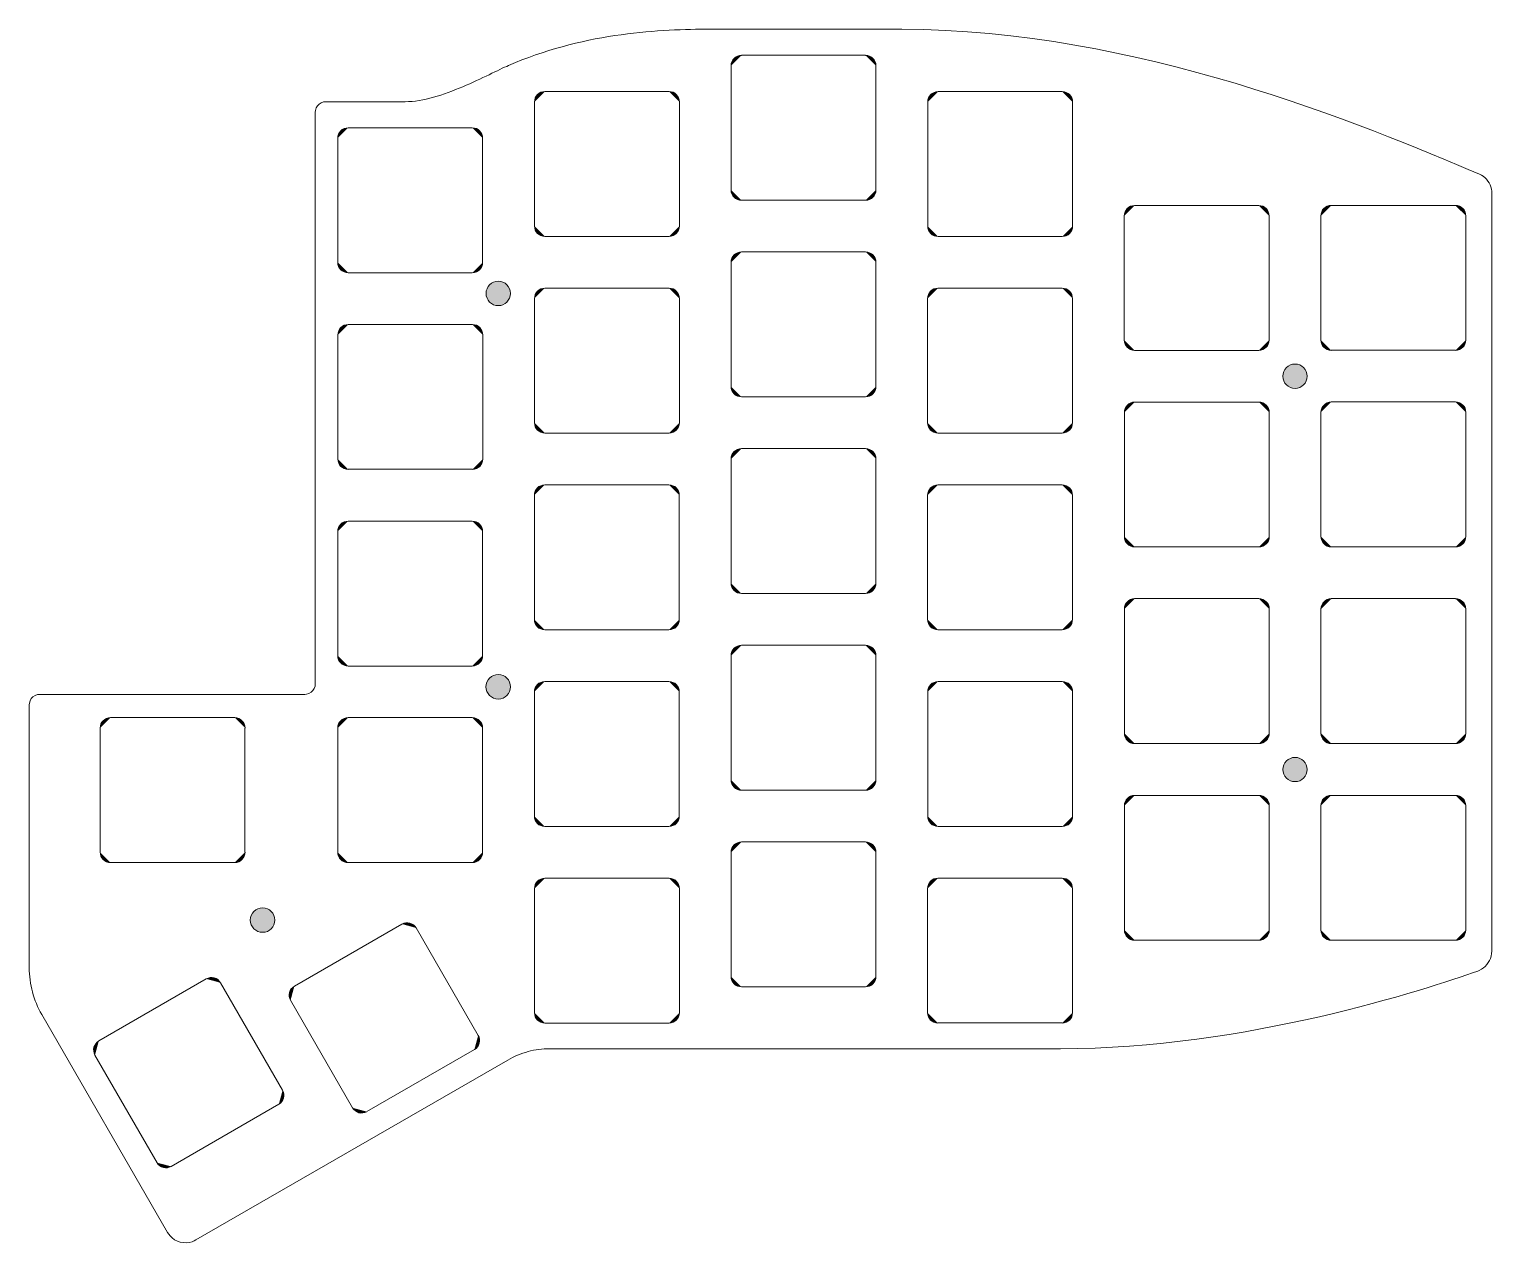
# Model space of a CAD drawing. Header units: millimetres. Extents: x 0 to 141, y 0 to 117.
import ezdxf

# ---------------------------------------------------------------- set-up
doc = ezdxf.new("R2010")
doc.units = ezdxf.units.MM
doc.header["$MEASUREMENT"] = 0
doc.layers.add('Layer 1', color=7, linetype='Continuous')

# ---------------------------------------------------------------- blocks, each defined once
blk = doc.blocks.new('block 5')
at = {"layer": 'Layer 1', "true_color": 0xffffff}
h = blk.add_hatch(color=7, dxfattribs=at)
h.dxf.hatch_style = 2
edge = h.paths.add_edge_path()
edge.add_spline(control_points=[(45.42, 92.98), (46.07, 92.98), (46.59, 92.45), (46.59, 91.8), (46.59, 91.15), (46.07, 90.62), (45.42, 90.62), (44.77, 90.62), (44.24, 91.15), (44.24, 91.8), (44.24, 92.45), (44.77, 92.98), (45.42, 92.98)], knot_values=[0, 0, 0, 0, 1, 1, 1, 2, 2, 2, 3, 3, 3, 4, 4, 4, 4], degree=3, periodic=1)
h = blk.add_hatch(color=7, dxfattribs=at)
h.dxf.hatch_style = 2
edge = h.paths.add_edge_path()
edge.add_spline(control_points=[(122.42, 84.98), (123.06, 84.98), (123.59, 84.45), (123.59, 83.8), (123.59, 83.15), (123.06, 82.63), (122.42, 82.63), (121.77, 82.63), (121.24, 83.15), (121.24, 83.8), (121.24, 84.45), (121.77, 84.98), (122.42, 84.98)], knot_values=[0, 0, 0, 0, 1, 1, 1, 2, 2, 2, 3, 3, 3, 4, 4, 4, 4], degree=3, periodic=1)
h = blk.add_hatch(color=7, dxfattribs=at)
h.dxf.hatch_style = 2
edge = h.paths.add_edge_path()
edge.add_spline(control_points=[(45.42, 54.98), (46.07, 54.98), (46.6, 54.45), (46.6, 53.79), (46.6, 53.14), (46.07, 52.61), (45.42, 52.61), (44.76, 52.61), (44.23, 53.14), (44.23, 53.79), (44.23, 54.45), (44.76, 54.98), (45.42, 54.98)], knot_values=[0, 0, 0, 0, 1, 1, 1, 2, 2, 2, 3, 3, 3, 4, 4, 4, 4], degree=3, periodic=1)
h = blk.add_hatch(color=7, dxfattribs=at)
h.dxf.hatch_style = 2
edge = h.paths.add_edge_path()
edge.add_spline(control_points=[(122.42, 46.97), (123.06, 46.97), (123.59, 46.45), (123.59, 45.8), (123.59, 45.15), (123.06, 44.63), (122.42, 44.63), (121.77, 44.63), (121.24, 45.15), (121.24, 45.8), (121.24, 46.45), (121.77, 46.97), (122.42, 46.97)], knot_values=[0, 0, 0, 0, 1, 1, 1, 2, 2, 2, 3, 3, 3, 4, 4, 4, 4], degree=3, periodic=1)
h = blk.add_hatch(color=7, dxfattribs=at)
h.dxf.hatch_style = 2
edge = h.paths.add_edge_path()
edge.add_spline(control_points=[(22.65, 32.43), (23.3, 32.43), (23.83, 31.9), (23.83, 31.25), (23.83, 30.6), (23.3, 30.07), (22.65, 30.07), (21.99, 30.07), (21.46, 30.6), (21.46, 31.25), (21.46, 31.9), (21.99, 32.43), (22.65, 32.43)], knot_values=[0, 0, 0, 0, 1, 1, 1, 2, 2, 2, 3, 3, 3, 4, 4, 4, 4], degree=3, periodic=1)
at = {"layer": 'Layer 1', "color": 7, "lineweight": 15, "true_color": 0xffffff}
for points in [[(45.42, 92.98), (46.07, 92.98), (46.59, 92.45), (46.59, 91.8), (46.59, 91.15), (46.07, 90.62), (45.42, 90.62), (44.77, 90.62), (44.24, 91.15), (44.24, 91.8), (44.24, 92.45), (44.77, 92.98), (45.42, 92.98)], [(122.42, 84.98), (123.06, 84.98), (123.59, 84.45), (123.59, 83.8), (123.59, 83.15), (123.06, 82.63), (122.42, 82.63), (121.77, 82.63), (121.24, 83.15), (121.24, 83.8), (121.24, 84.45), (121.77, 84.98), (122.42, 84.98)], [(45.42, 54.98), (46.07, 54.98), (46.6, 54.45), (46.6, 53.79), (46.6, 53.14), (46.07, 52.61), (45.42, 52.61), (44.76, 52.61), (44.23, 53.14), (44.23, 53.79), (44.23, 54.45), (44.76, 54.98), (45.42, 54.98)], [(122.42, 46.97), (123.06, 46.97), (123.59, 46.45), (123.59, 45.8), (123.59, 45.15), (123.06, 44.63), (122.42, 44.63), (121.77, 44.63), (121.24, 45.15), (121.24, 45.8), (121.24, 46.45), (121.77, 46.97), (122.42, 46.97)], [(22.65, 32.43), (23.3, 32.43), (23.83, 31.9), (23.83, 31.25), (23.83, 30.6), (23.3, 30.07), (22.65, 30.07), (21.99, 30.07), (21.46, 30.6), (21.46, 31.25), (21.46, 31.9), (21.99, 32.43), (22.65, 32.43)]]:
    blk.add_open_spline(points, degree=3, knots=[0, 0, 0, 0, 1, 1, 1, 2, 2, 2, 3, 3, 3, 4, 4, 4, 4], dxfattribs=at)
blk = doc.blocks.new('block 6')
at = {"layer": 'Layer 1', "color": 7, "lineweight": 20, "true_color": 0xffffff}
for points in [[(28.54, 110.3), (28.31, 110.23)], [(28.74, 110.32), (28.54, 110.3)], [(27.75, 109.48), (27.74, 109.32)], [(27.74, 109.32), (27.74, 54.06)], [(27.82, 109.72), (27.75, 109.48)], [(27.94, 109.92), (27.82, 109.72)], [(28.1, 110.1), (27.94, 109.92)], [(28.31, 110.23), (28.1, 110.1)], [(27.72, 53.86), (27.64, 53.63)], [(27.74, 54.06), (27.72, 53.86)], [(0.18, 52.45), (0.11, 52.21)], [(0.3, 52.66), (0.18, 52.45)], [(0.46, 52.83), (0.3, 52.66)], [(0.67, 52.96), (0.46, 52.83)], [(0.9, 53.04), (0.67, 52.96)], [(1.1, 53.06), (0.9, 53.04)], [(26.74, 53.06), (1.1, 53.06)], [(26.89, 53.07), (26.74, 53.06)], [(27.12, 53.14), (26.89, 53.07)], [(27.34, 53.26), (27.12, 53.14)], [(27.51, 53.42), (27.34, 53.26)], [(27.64, 53.63), (27.51, 53.42)], [(0.11, 52.21), (0.1, 52.06)]]:
    blk.add_lwpolyline(points, dxfattribs=at)
blk = doc.blocks.new('block 7')
at = {"layer": 'Layer 1', "true_color": 0xffffff}
h = blk.add_hatch(color=7, dxfattribs=at)
h.dxf.hatch_style = 2
edge = h.paths.add_edge_path()
edge.add_spline(control_points=[(68.92, 114.8), (68.36, 114.8), (67.92, 114.36), (67.92, 113.8)], knot_values=[0, 0, 0, 0, 0.352778, 0.352778, 0.352778, 0.352778], degree=3, periodic=0)
edge.add_line((67.92, 113.8), (68.92, 114.8))
h = blk.add_hatch(color=7, dxfattribs=at)
h.dxf.hatch_style = 2
edge = h.paths.add_edge_path()
edge.add_spline(control_points=[(81.92, 113.8), (81.92, 114.36), (81.47, 114.8), (80.92, 114.8)], knot_values=[0, 0, 0, 0, 0.352778, 0.352778, 0.352778, 0.352778], degree=3, periodic=0)
edge.add_line((80.92, 114.8), (81.92, 113.8))
h = blk.add_hatch(color=7, dxfattribs=at)
h.dxf.hatch_style = 2
edge = h.paths.add_edge_path()
edge.add_spline(control_points=[(49.92, 111.31), (49.36, 111.31), (48.92, 110.86), (48.92, 110.31)], knot_values=[0, 0, 0, 0, 0.352778, 0.352778, 0.352778, 0.352778], degree=3, periodic=0)
edge.add_line((48.92, 110.31), (49.92, 111.31))
h = blk.add_hatch(color=7, dxfattribs=at)
h.dxf.hatch_style = 2
edge = h.paths.add_edge_path()
edge.add_spline(control_points=[(62.92, 110.31), (62.92, 110.86), (62.47, 111.31), (61.92, 111.31)], knot_values=[0, 0, 0, 0, 0.352778, 0.352778, 0.352778, 0.352778], degree=3, periodic=0)
edge.add_line((61.92, 111.31), (62.92, 110.31))
h = blk.add_hatch(color=7, dxfattribs=at)
h.dxf.hatch_style = 2
edge = h.paths.add_edge_path()
edge.add_spline(control_points=[(87.92, 111.3), (87.37, 111.3), (86.92, 110.85), (86.92, 110.3)], knot_values=[0, 0, 0, 0, 0.352778, 0.352778, 0.352778, 0.352778], degree=3, periodic=0)
edge.add_line((86.92, 110.3), (87.92, 111.3))
h = blk.add_hatch(color=7, dxfattribs=at)
h.dxf.hatch_style = 2
edge = h.paths.add_edge_path()
edge.add_spline(control_points=[(100.92, 110.3), (100.92, 110.85), (100.47, 111.3), (99.92, 111.3)], knot_values=[0, 0, 0, 0, 0.352778, 0.352778, 0.352778, 0.352778], degree=3, periodic=0)
edge.add_line((99.92, 111.3), (100.92, 110.3))
h = blk.add_hatch(color=7, dxfattribs=at)
h.dxf.hatch_style = 2
edge = h.paths.add_edge_path()
edge.add_spline(control_points=[(30.91, 107.8), (30.36, 107.8), (29.91, 107.36), (29.91, 106.8)], knot_values=[0, 0, 0, 0, 0.352778, 0.352778, 0.352778, 0.352778], degree=3, periodic=0)
edge.add_line((29.91, 106.8), (30.91, 107.8))
h = blk.add_hatch(color=7, dxfattribs=at)
h.dxf.hatch_style = 2
edge = h.paths.add_edge_path()
edge.add_spline(control_points=[(43.91, 106.8), (43.91, 107.36), (43.47, 107.8), (42.91, 107.8)], knot_values=[0, 0, 0, 0, 0.352778, 0.352778, 0.352778, 0.352778], degree=3, periodic=0)
edge.add_line((42.91, 107.8), (43.91, 106.8))
h = blk.add_hatch(color=7, dxfattribs=at)
h.dxf.hatch_style = 2
edge = h.paths.add_edge_path()
edge.add_spline(control_points=[(67.92, 101.8), (67.92, 101.25), (68.36, 100.8), (68.92, 100.8)], knot_values=[0, 0, 0, 0, 0.352778, 0.352778, 0.352778, 0.352778], degree=3, periodic=0)
edge.add_line((68.92, 100.8), (67.92, 101.8))
h = blk.add_hatch(color=7, dxfattribs=at)
h.dxf.hatch_style = 2
edge = h.paths.add_edge_path()
edge.add_spline(control_points=[(80.92, 100.8), (81.47, 100.8), (81.92, 101.25), (81.92, 101.8)], knot_values=[0, 0, 0, 0, 0.352778, 0.352778, 0.352778, 0.352778], degree=3, periodic=0)
edge.add_line((81.92, 101.8), (80.92, 100.8))
h = blk.add_hatch(color=7, dxfattribs=at)
h.dxf.hatch_style = 2
edge = h.paths.add_edge_path()
edge.add_spline(control_points=[(106.91, 100.3), (106.36, 100.3), (105.91, 99.85), (105.91, 99.3)], knot_values=[0, 0, 0, 0, 0.352778, 0.352778, 0.352778, 0.352778], degree=3, periodic=0)
edge.add_line((105.91, 99.3), (106.91, 100.3))
h = blk.add_hatch(color=7, dxfattribs=at)
h.dxf.hatch_style = 2
edge = h.paths.add_edge_path()
edge.add_spline(control_points=[(119.91, 99.3), (119.91, 99.85), (119.47, 100.3), (118.91, 100.3)], knot_values=[0, 0, 0, 0, 0.352778, 0.352778, 0.352778, 0.352778], degree=3, periodic=0)
edge.add_line((118.91, 100.3), (119.91, 99.3))
h = blk.add_hatch(color=7, dxfattribs=at)
h.dxf.hatch_style = 2
edge = h.paths.add_edge_path()
edge.add_spline(control_points=[(125.91, 100.3), (125.36, 100.3), (124.91, 99.86), (124.91, 99.3)], knot_values=[0, 0, 0, 0, 0.352778, 0.352778, 0.352778, 0.352778], degree=3, periodic=0)
edge.add_line((124.91, 99.3), (125.91, 100.3))
h = blk.add_hatch(color=7, dxfattribs=at)
h.dxf.hatch_style = 2
edge = h.paths.add_edge_path()
edge.add_spline(control_points=[(138.92, 99.3), (138.92, 99.86), (138.47, 100.3), (137.91, 100.3), (137.91, 100.3), (137.91, 100.3), (137.91, 100.3)], knot_values=[0, 0, 0, 0, 0.352778, 0.352778, 0.352778, 0.705556, 0.705556, 0.705556, 0.705556], degree=3, periodic=0)
edge.add_line((137.91, 100.3), (138.92, 99.3))
h = blk.add_hatch(color=7, dxfattribs=at)
h.dxf.hatch_style = 2
edge = h.paths.add_edge_path()
edge.add_spline(control_points=[(48.92, 98.31), (48.92, 97.75), (49.36, 97.31), (49.92, 97.31)], knot_values=[0, 0, 0, 0, 0.352778, 0.352778, 0.352778, 0.352778], degree=3, periodic=0)
edge.add_line((49.92, 97.31), (48.92, 98.31))
h = blk.add_hatch(color=7, dxfattribs=at)
h.dxf.hatch_style = 2
edge = h.paths.add_edge_path()
edge.add_spline(control_points=[(61.92, 97.31), (62.47, 97.31), (62.92, 97.75), (62.92, 98.31)], knot_values=[0, 0, 0, 0, 0.352778, 0.352778, 0.352778, 0.352778], degree=3, periodic=0)
edge.add_line((62.92, 98.31), (61.92, 97.31))
h = blk.add_hatch(color=7, dxfattribs=at)
h.dxf.hatch_style = 2
edge = h.paths.add_edge_path()
edge.add_spline(control_points=[(86.92, 98.3), (86.92, 97.75), (87.37, 97.3), (87.92, 97.3)], knot_values=[0, 0, 0, 0, 0.352778, 0.352778, 0.352778, 0.352778], degree=3, periodic=0)
edge.add_line((87.92, 97.3), (86.92, 98.3))
h = blk.add_hatch(color=7, dxfattribs=at)
h.dxf.hatch_style = 2
edge = h.paths.add_edge_path()
edge.add_spline(control_points=[(99.92, 97.3), (100.47, 97.3), (100.92, 97.75), (100.92, 98.3)], knot_values=[0, 0, 0, 0, 0.352778, 0.352778, 0.352778, 0.352778], degree=3, periodic=0)
edge.add_line((100.92, 98.3), (99.92, 97.3))
h = blk.add_hatch(color=7, dxfattribs=at)
h.dxf.hatch_style = 2
edge = h.paths.add_edge_path()
edge.add_spline(control_points=[(29.91, 94.8), (29.91, 94.25), (30.36, 93.8), (30.91, 93.8)], knot_values=[0, 0, 0, 0, 0.352778, 0.352778, 0.352778, 0.352778], degree=3, periodic=0)
edge.add_line((30.91, 93.8), (29.91, 94.8))
h = blk.add_hatch(color=7, dxfattribs=at)
h.dxf.hatch_style = 2
edge = h.paths.add_edge_path()
edge.add_spline(control_points=[(42.91, 93.8), (43.47, 93.8), (43.91, 94.25), (43.91, 94.8)], knot_values=[0, 0, 0, 0, 0.352778, 0.352778, 0.352778, 0.352778], degree=3, periodic=0)
edge.add_line((43.91, 94.8), (42.91, 93.8))
h = blk.add_hatch(color=7, dxfattribs=at)
h.dxf.hatch_style = 2
edge = h.paths.add_edge_path()
edge.add_spline(control_points=[(68.92, 95.81), (68.36, 95.81), (67.92, 95.36), (67.92, 94.81), (67.92, 94.81), (67.92, 94.81), (67.92, 94.81)], knot_values=[0, 0, 0, 0, 0.352778, 0.352778, 0.352778, 0.705556, 0.705556, 0.705556, 0.705556], degree=3, periodic=0)
edge.add_line((67.92, 94.81), (68.92, 95.81))
h = blk.add_hatch(color=7, dxfattribs=at)
h.dxf.hatch_style = 2
edge = h.paths.add_edge_path()
edge.add_spline(control_points=[(81.92, 94.81), (81.92, 95.36), (81.47, 95.81), (80.92, 95.81), (80.92, 95.81), (80.92, 95.81), (80.92, 95.81)], knot_values=[0, 0, 0, 0, 0.352778, 0.352778, 0.352778, 0.705556, 0.705556, 0.705556, 0.705556], degree=3, periodic=0)
edge.add_line((80.92, 95.81), (81.92, 94.81))
h = blk.add_hatch(color=7, dxfattribs=at)
h.dxf.hatch_style = 2
edge = h.paths.add_edge_path()
edge.add_spline(control_points=[(49.92, 92.31), (49.36, 92.31), (48.92, 91.86), (48.92, 91.31), (48.92, 91.31), (48.92, 91.31), (48.92, 91.31)], knot_values=[0, 0, 0, 0, 0.352778, 0.352778, 0.352778, 0.705556, 0.705556, 0.705556, 0.705556], degree=3, periodic=0)
edge.add_line((48.92, 91.31), (49.92, 92.31))
h = blk.add_hatch(color=7, dxfattribs=at)
h.dxf.hatch_style = 2
edge = h.paths.add_edge_path()
edge.add_spline(control_points=[(62.92, 91.31), (62.92, 91.86), (62.47, 92.31), (61.92, 92.31), (61.92, 92.31), (61.92, 92.31), (61.92, 92.31)], knot_values=[0, 0, 0, 0, 0.352778, 0.352778, 0.352778, 0.705556, 0.705556, 0.705556, 0.705556], degree=3, periodic=0)
edge.add_line((61.92, 92.31), (62.92, 91.31))
h = blk.add_hatch(color=7, dxfattribs=at)
h.dxf.hatch_style = 2
edge = h.paths.add_edge_path()
edge.add_spline(control_points=[(87.91, 92.31), (87.36, 92.31), (86.91, 91.86), (86.91, 91.31), (86.91, 91.31), (86.91, 91.31), (86.91, 91.31)], knot_values=[0, 0, 0, 0, 0.352778, 0.352778, 0.352778, 0.705556, 0.705556, 0.705556, 0.705556], degree=3, periodic=0)
edge.add_line((86.91, 91.31), (87.91, 92.31))
h = blk.add_hatch(color=7, dxfattribs=at)
h.dxf.hatch_style = 2
edge = h.paths.add_edge_path()
edge.add_spline(control_points=[(100.91, 91.31), (100.91, 91.86), (100.47, 92.31), (99.91, 92.31), (99.91, 92.31), (99.91, 92.31), (99.91, 92.31)], knot_values=[0, 0, 0, 0, 0.352778, 0.352778, 0.352778, 0.705556, 0.705556, 0.705556, 0.705556], degree=3, periodic=0)
edge.add_line((99.91, 92.31), (100.91, 91.31))
h = blk.add_hatch(color=7, dxfattribs=at)
h.dxf.hatch_style = 2
edge = h.paths.add_edge_path()
edge.add_spline(control_points=[(30.92, 88.8), (30.37, 88.8), (29.92, 88.36), (29.92, 87.8)], knot_values=[0, 0, 0, 0, 0.352778, 0.352778, 0.352778, 0.352778], degree=3, periodic=0)
edge.add_line((29.92, 87.8), (30.92, 88.8))
h = blk.add_hatch(color=7, dxfattribs=at)
h.dxf.hatch_style = 2
edge = h.paths.add_edge_path()
edge.add_spline(control_points=[(43.92, 87.8), (43.92, 88.36), (43.47, 88.8), (42.92, 88.8), (42.92, 88.8), (42.92, 88.8), (42.92, 88.8)], knot_values=[0, 0, 0, 0, 0.352778, 0.352778, 0.352778, 0.705556, 0.705556, 0.705556, 0.705556], degree=3, periodic=0)
edge.add_line((42.92, 88.8), (43.92, 87.8))
h = blk.add_hatch(color=7, dxfattribs=at)
h.dxf.hatch_style = 2
edge = h.paths.add_edge_path()
edge.add_spline(control_points=[(105.91, 87.3), (105.91, 86.75), (106.36, 86.3), (106.91, 86.3)], knot_values=[0, 0, 0, 0, 0.352778, 0.352778, 0.352778, 0.352778], degree=3, periodic=0)
edge.add_line((106.91, 86.3), (105.91, 87.3))
h = blk.add_hatch(color=7, dxfattribs=at)
h.dxf.hatch_style = 2
edge = h.paths.add_edge_path()
edge.add_spline(control_points=[(118.91, 86.3), (119.47, 86.3), (119.91, 86.75), (119.91, 87.3)], knot_values=[0, 0, 0, 0, 0.352778, 0.352778, 0.352778, 0.352778], degree=3, periodic=0)
edge.add_line((119.91, 87.3), (118.91, 86.3))
h = blk.add_hatch(color=7, dxfattribs=at)
h.dxf.hatch_style = 2
edge = h.paths.add_edge_path()
edge.add_spline(control_points=[(124.91, 87.3), (124.91, 86.75), (125.36, 86.3), (125.91, 86.3)], knot_values=[0, 0, 0, 0, 0.352778, 0.352778, 0.352778, 0.352778], degree=3, periodic=0)
edge.add_line((125.91, 86.3), (124.91, 87.3))
h = blk.add_hatch(color=7, dxfattribs=at)
h.dxf.hatch_style = 2
edge = h.paths.add_edge_path()
edge.add_spline(control_points=[(137.91, 86.3), (138.47, 86.3), (138.91, 86.75), (138.92, 87.3), (138.92, 87.3), (138.92, 87.3), (138.92, 87.3)], knot_values=[0, 0, 0, 0, 0.352778, 0.352778, 0.352778, 0.705556, 0.705556, 0.705556, 0.705556], degree=3, periodic=0)
edge.add_line((138.92, 87.3), (137.91, 86.3))
h = blk.add_hatch(color=7, dxfattribs=at)
h.dxf.hatch_style = 2
edge = h.paths.add_edge_path()
edge.add_spline(control_points=[(67.92, 82.81), (67.92, 82.25), (68.36, 81.81), (68.92, 81.81)], knot_values=[0, 0, 0, 0, 0.352778, 0.352778, 0.352778, 0.352778], degree=3, periodic=0)
edge.add_line((68.92, 81.81), (67.92, 82.81))
h = blk.add_hatch(color=7, dxfattribs=at)
h.dxf.hatch_style = 2
edge = h.paths.add_edge_path()
edge.add_spline(control_points=[(80.92, 81.81), (81.47, 81.81), (81.92, 82.25), (81.92, 82.81)], knot_values=[0, 0, 0, 0, 0.352778, 0.352778, 0.352778, 0.352778], degree=3, periodic=0)
edge.add_line((81.92, 82.81), (80.92, 81.81))
h = blk.add_hatch(color=7, dxfattribs=at)
h.dxf.hatch_style = 2
edge = h.paths.add_edge_path()
edge.add_spline(control_points=[(106.92, 81.3), (106.37, 81.3), (105.92, 80.85), (105.92, 80.3)], knot_values=[0, 0, 0, 0, 0.352778, 0.352778, 0.352778, 0.352778], degree=3, periodic=0)
edge.add_line((105.92, 80.3), (106.92, 81.3))
h = blk.add_hatch(color=7, dxfattribs=at)
h.dxf.hatch_style = 2
edge = h.paths.add_edge_path()
edge.add_spline(control_points=[(119.92, 80.3), (119.92, 80.85), (119.47, 81.3), (118.92, 81.3)], knot_values=[0, 0, 0, 0, 0.352778, 0.352778, 0.352778, 0.352778], degree=3, periodic=0)
edge.add_line((118.92, 81.3), (119.92, 80.3))
h = blk.add_hatch(color=7, dxfattribs=at)
h.dxf.hatch_style = 2
edge = h.paths.add_edge_path()
edge.add_spline(control_points=[(125.92, 81.31), (125.37, 81.31), (124.92, 80.86), (124.92, 80.31)], knot_values=[0, 0, 0, 0, 0.352778, 0.352778, 0.352778, 0.352778], degree=3, periodic=0)
edge.add_line((124.92, 80.31), (125.92, 81.31))
h = blk.add_hatch(color=7, dxfattribs=at)
h.dxf.hatch_style = 2
edge = h.paths.add_edge_path()
edge.add_spline(control_points=[(138.92, 80.31), (138.92, 80.86), (138.47, 81.31), (137.92, 81.31), (137.92, 81.31), (137.92, 81.31), (137.92, 81.31)], knot_values=[0, 0, 0, 0, 0.352778, 0.352778, 0.352778, 0.705556, 0.705556, 0.705556, 0.705556], degree=3, periodic=0)
edge.add_line((137.92, 81.31), (138.92, 80.31))
h = blk.add_hatch(color=7, dxfattribs=at)
h.dxf.hatch_style = 2
edge = h.paths.add_edge_path()
edge.add_spline(control_points=[(48.92, 79.31), (48.92, 78.75), (49.36, 78.31), (49.92, 78.31)], knot_values=[0, 0, 0, 0, 0.352778, 0.352778, 0.352778, 0.352778], degree=3, periodic=0)
edge.add_line((49.92, 78.31), (48.92, 79.31))
h = blk.add_hatch(color=7, dxfattribs=at)
h.dxf.hatch_style = 2
edge = h.paths.add_edge_path()
edge.add_spline(control_points=[(61.92, 78.31), (62.47, 78.31), (62.92, 78.75), (62.92, 79.31)], knot_values=[0, 0, 0, 0, 0.352778, 0.352778, 0.352778, 0.352778], degree=3, periodic=0)
edge.add_line((62.92, 79.31), (61.92, 78.31))
h = blk.add_hatch(color=7, dxfattribs=at)
h.dxf.hatch_style = 2
edge = h.paths.add_edge_path()
edge.add_spline(control_points=[(86.91, 79.31), (86.91, 78.75), (87.36, 78.31), (87.91, 78.31)], knot_values=[0, 0, 0, 0, 0.352778, 0.352778, 0.352778, 0.352778], degree=3, periodic=0)
edge.add_line((87.91, 78.31), (86.91, 79.31))
h = blk.add_hatch(color=7, dxfattribs=at)
h.dxf.hatch_style = 2
edge = h.paths.add_edge_path()
edge.add_spline(control_points=[(99.91, 78.31), (100.47, 78.31), (100.91, 78.75), (100.91, 79.31)], knot_values=[0, 0, 0, 0, 0.352778, 0.352778, 0.352778, 0.352778], degree=3, periodic=0)
edge.add_line((100.91, 79.31), (99.91, 78.31))
h = blk.add_hatch(color=7, dxfattribs=at)
h.dxf.hatch_style = 2
edge = h.paths.add_edge_path()
edge.add_spline(control_points=[(68.92, 76.81), (68.37, 76.81), (67.92, 76.36), (67.92, 75.81)], knot_values=[0, 0, 0, 0, 0.352778, 0.352778, 0.352778, 0.352778], degree=3, periodic=0)
edge.add_line((67.92, 75.81), (68.92, 76.81))
h = blk.add_hatch(color=7, dxfattribs=at)
h.dxf.hatch_style = 2
edge = h.paths.add_edge_path()
edge.add_spline(control_points=[(81.92, 75.81), (81.92, 76.36), (81.47, 76.81), (80.92, 76.81)], knot_values=[0, 0, 0, 0, 0.352778, 0.352778, 0.352778, 0.352778], degree=3, periodic=0)
edge.add_line((80.92, 76.81), (81.92, 75.81))
h = blk.add_hatch(color=7, dxfattribs=at)
h.dxf.hatch_style = 2
edge = h.paths.add_edge_path()
edge.add_spline(control_points=[(29.92, 75.8), (29.92, 75.25), (30.37, 74.8), (30.92, 74.8)], knot_values=[0, 0, 0, 0, 0.352778, 0.352778, 0.352778, 0.352778], degree=3, periodic=0)
edge.add_line((30.92, 74.8), (29.92, 75.8))
h = blk.add_hatch(color=7, dxfattribs=at)
h.dxf.hatch_style = 2
edge = h.paths.add_edge_path()
edge.add_spline(control_points=[(42.92, 74.8), (43.47, 74.8), (43.92, 75.25), (43.92, 75.8), (43.92, 75.8), (43.92, 75.8), (43.92, 75.8)], knot_values=[0, 0, 0, 0, 0.352778, 0.352778, 0.352778, 0.705556, 0.705556, 0.705556, 0.705556], degree=3, periodic=0)
edge.add_line((43.92, 75.8), (42.92, 74.8))
h = blk.add_hatch(color=7, dxfattribs=at)
h.dxf.hatch_style = 2
edge = h.paths.add_edge_path()
edge.add_spline(control_points=[(49.91, 73.3), (49.36, 73.3), (48.91, 72.86), (48.91, 72.3)], knot_values=[0, 0, 0, 0, 0.352778, 0.352778, 0.352778, 0.352778], degree=3, periodic=0)
edge.add_line((48.91, 72.3), (49.91, 73.3))
h = blk.add_hatch(color=7, dxfattribs=at)
h.dxf.hatch_style = 2
edge = h.paths.add_edge_path()
edge.add_spline(control_points=[(62.91, 72.3), (62.91, 72.86), (62.47, 73.3), (61.91, 73.3)], knot_values=[0, 0, 0, 0, 0.352778, 0.352778, 0.352778, 0.352778], degree=3, periodic=0)
edge.add_line((61.91, 73.3), (62.91, 72.3))
h = blk.add_hatch(color=7, dxfattribs=at)
h.dxf.hatch_style = 2
edge = h.paths.add_edge_path()
edge.add_spline(control_points=[(87.91, 73.3), (87.36, 73.3), (86.91, 72.85), (86.91, 72.3)], knot_values=[0, 0, 0, 0, 0.352778, 0.352778, 0.352778, 0.352778], degree=3, periodic=0)
edge.add_line((86.91, 72.3), (87.91, 73.3))
h = blk.add_hatch(color=7, dxfattribs=at)
h.dxf.hatch_style = 2
edge = h.paths.add_edge_path()
edge.add_spline(control_points=[(100.91, 72.3), (100.91, 72.85), (100.47, 73.3), (99.91, 73.3)], knot_values=[0, 0, 0, 0, 0.352778, 0.352778, 0.352778, 0.352778], degree=3, periodic=0)
edge.add_line((99.91, 73.3), (100.91, 72.3))
h = blk.add_hatch(color=7, dxfattribs=at)
h.dxf.hatch_style = 2
edge = h.paths.add_edge_path()
edge.add_spline(control_points=[(30.91, 69.8), (30.36, 69.8), (29.91, 69.35), (29.91, 68.8)], knot_values=[0, 0, 0, 0, 0.352778, 0.352778, 0.352778, 0.352778], degree=3, periodic=0)
edge.add_line((29.91, 68.8), (30.91, 69.8))
h = blk.add_hatch(color=7, dxfattribs=at)
h.dxf.hatch_style = 2
edge = h.paths.add_edge_path()
edge.add_spline(control_points=[(43.91, 68.8), (43.91, 69.35), (43.46, 69.8), (42.91, 69.8)], knot_values=[0, 0, 0, 0, 0.352778, 0.352778, 0.352778, 0.352778], degree=3, periodic=0)
edge.add_line((42.91, 69.8), (43.91, 68.8))
h = blk.add_hatch(color=7, dxfattribs=at)
h.dxf.hatch_style = 2
edge = h.paths.add_edge_path()
edge.add_spline(control_points=[(105.92, 68.3), (105.92, 67.75), (106.37, 67.3), (106.92, 67.3)], knot_values=[0, 0, 0, 0, 0.352778, 0.352778, 0.352778, 0.352778], degree=3, periodic=0)
edge.add_line((106.92, 67.3), (105.92, 68.3))
h = blk.add_hatch(color=7, dxfattribs=at)
h.dxf.hatch_style = 2
edge = h.paths.add_edge_path()
edge.add_spline(control_points=[(118.92, 67.3), (119.47, 67.3), (119.92, 67.75), (119.92, 68.3)], knot_values=[0, 0, 0, 0, 0.352778, 0.352778, 0.352778, 0.352778], degree=3, periodic=0)
edge.add_line((119.92, 68.3), (118.92, 67.3))
h = blk.add_hatch(color=7, dxfattribs=at)
h.dxf.hatch_style = 2
edge = h.paths.add_edge_path()
edge.add_spline(control_points=[(124.92, 68.31), (124.92, 67.75), (125.37, 67.31), (125.92, 67.31)], knot_values=[0, 0, 0, 0, 0.352778, 0.352778, 0.352778, 0.352778], degree=3, periodic=0)
edge.add_line((125.92, 67.31), (124.92, 68.31))
h = blk.add_hatch(color=7, dxfattribs=at)
h.dxf.hatch_style = 2
edge = h.paths.add_edge_path()
edge.add_spline(control_points=[(137.92, 67.31), (138.47, 67.31), (138.92, 67.75), (138.92, 68.31), (138.92, 68.31), (138.92, 68.31), (138.92, 68.31)], knot_values=[0, 0, 0, 0, 0.352778, 0.352778, 0.352778, 0.705556, 0.705556, 0.705556, 0.705556], degree=3, periodic=0)
edge.add_line((138.92, 68.31), (137.92, 67.31))
h = blk.add_hatch(color=7, dxfattribs=at)
h.dxf.hatch_style = 2
edge = h.paths.add_edge_path()
edge.add_spline(control_points=[(67.92, 63.81), (67.92, 63.25), (68.37, 62.81), (68.92, 62.81)], knot_values=[0, 0, 0, 0, 0.352778, 0.352778, 0.352778, 0.352778], degree=3, periodic=0)
edge.add_line((68.92, 62.81), (67.92, 63.81))
h = blk.add_hatch(color=7, dxfattribs=at)
h.dxf.hatch_style = 2
edge = h.paths.add_edge_path()
edge.add_spline(control_points=[(80.92, 62.81), (81.47, 62.81), (81.92, 63.25), (81.92, 63.81)], knot_values=[0, 0, 0, 0, 0.352778, 0.352778, 0.352778, 0.352778], degree=3, periodic=0)
edge.add_line((81.92, 63.81), (80.92, 62.81))
h = blk.add_hatch(color=7, dxfattribs=at)
h.dxf.hatch_style = 2
edge = h.paths.add_edge_path()
edge.add_spline(control_points=[(106.92, 62.31), (106.36, 62.31), (105.92, 61.86), (105.92, 61.31)], knot_values=[0, 0, 0, 0, 0.352778, 0.352778, 0.352778, 0.352778], degree=3, periodic=0)
edge.add_line((105.92, 61.31), (106.92, 62.31))
h = blk.add_hatch(color=7, dxfattribs=at)
h.dxf.hatch_style = 2
edge = h.paths.add_edge_path()
edge.add_spline(control_points=[(119.92, 61.31), (119.92, 61.86), (119.47, 62.31), (118.92, 62.31)], knot_values=[0, 0, 0, 0, 0.352778, 0.352778, 0.352778, 0.352778], degree=3, periodic=0)
edge.add_line((118.92, 62.31), (119.92, 61.31))
h = blk.add_hatch(color=7, dxfattribs=at)
h.dxf.hatch_style = 2
edge = h.paths.add_edge_path()
edge.add_spline(control_points=[(125.92, 62.3), (125.37, 62.3), (124.92, 61.86), (124.92, 61.3)], knot_values=[0, 0, 0, 0, 0.352778, 0.352778, 0.352778, 0.352778], degree=3, periodic=0)
edge.add_line((124.92, 61.3), (125.92, 62.3))
h = blk.add_hatch(color=7, dxfattribs=at)
h.dxf.hatch_style = 2
edge = h.paths.add_edge_path()
edge.add_spline(control_points=[(138.92, 61.3), (138.92, 61.86), (138.47, 62.3), (137.92, 62.3), (137.92, 62.3), (137.92, 62.3), (137.92, 62.3)], knot_values=[0, 0, 0, 0, 0.352778, 0.352778, 0.352778, 0.705556, 0.705556, 0.705556, 0.705556], degree=3, periodic=0)
edge.add_line((137.92, 62.3), (138.92, 61.3))
h = blk.add_hatch(color=7, dxfattribs=at)
h.dxf.hatch_style = 2
edge = h.paths.add_edge_path()
edge.add_spline(control_points=[(48.91, 60.3), (48.91, 59.75), (49.36, 59.3), (49.91, 59.3)], knot_values=[0, 0, 0, 0, 0.352778, 0.352778, 0.352778, 0.352778], degree=3, periodic=0)
edge.add_line((49.91, 59.3), (48.91, 60.3))
h = blk.add_hatch(color=7, dxfattribs=at)
h.dxf.hatch_style = 2
edge = h.paths.add_edge_path()
edge.add_spline(control_points=[(61.91, 59.3), (62.47, 59.3), (62.91, 59.75), (62.91, 60.3), (62.91, 60.3), (62.91, 60.3), (62.91, 60.3)], knot_values=[0, 0, 0, 0, 0.352778, 0.352778, 0.352778, 0.705556, 0.705556, 0.705556, 0.705556], degree=3, periodic=0)
edge.add_line((62.91, 60.3), (61.91, 59.3))
h = blk.add_hatch(color=7, dxfattribs=at)
h.dxf.hatch_style = 2
edge = h.paths.add_edge_path()
edge.add_spline(control_points=[(86.91, 60.3), (86.91, 59.75), (87.36, 59.3), (87.91, 59.3)], knot_values=[0, 0, 0, 0, 0.352778, 0.352778, 0.352778, 0.352778], degree=3, periodic=0)
edge.add_line((87.91, 59.3), (86.91, 60.3))
h = blk.add_hatch(color=7, dxfattribs=at)
h.dxf.hatch_style = 2
edge = h.paths.add_edge_path()
edge.add_spline(control_points=[(99.91, 59.3), (100.47, 59.3), (100.91, 59.75), (100.91, 60.3)], knot_values=[0, 0, 0, 0, 0.352778, 0.352778, 0.352778, 0.352778], degree=3, periodic=0)
edge.add_line((100.91, 60.3), (99.91, 59.3))
h = blk.add_hatch(color=7, dxfattribs=at)
h.dxf.hatch_style = 2
edge = h.paths.add_edge_path()
edge.add_spline(control_points=[(29.91, 56.8), (29.91, 56.25), (30.36, 55.8), (30.91, 55.8)], knot_values=[0, 0, 0, 0, 0.352778, 0.352778, 0.352778, 0.352778], degree=3, periodic=0)
edge.add_line((30.91, 55.8), (29.91, 56.8))
h = blk.add_hatch(color=7, dxfattribs=at)
h.dxf.hatch_style = 2
edge = h.paths.add_edge_path()
edge.add_spline(control_points=[(42.91, 55.8), (43.46, 55.8), (43.91, 56.25), (43.91, 56.8)], knot_values=[0, 0, 0, 0, 0.352778, 0.352778, 0.352778, 0.352778], degree=3, periodic=0)
edge.add_line((43.91, 56.8), (42.91, 55.8))
h = blk.add_hatch(color=7, dxfattribs=at)
h.dxf.hatch_style = 2
edge = h.paths.add_edge_path()
edge.add_spline(control_points=[(68.92, 57.8), (68.36, 57.8), (67.92, 57.36), (67.92, 56.8)], knot_values=[0, 0, 0, 0, 0.352778, 0.352778, 0.352778, 0.352778], degree=3, periodic=0)
edge.add_line((67.92, 56.8), (68.92, 57.8))
h = blk.add_hatch(color=7, dxfattribs=at)
h.dxf.hatch_style = 2
edge = h.paths.add_edge_path()
edge.add_spline(control_points=[(81.92, 56.8), (81.92, 57.36), (81.47, 57.8), (80.92, 57.8), (80.92, 57.8), (80.92, 57.8), (80.92, 57.8)], knot_values=[0, 0, 0, 0, 0.352778, 0.352778, 0.352778, 0.705556, 0.705556, 0.705556, 0.705556], degree=3, periodic=0)
edge.add_line((80.92, 57.8), (81.92, 56.8))
h = blk.add_hatch(color=7, dxfattribs=at)
h.dxf.hatch_style = 2
edge = h.paths.add_edge_path()
edge.add_spline(control_points=[(49.91, 54.3), (49.36, 54.3), (48.91, 53.86), (48.91, 53.3)], knot_values=[0, 0, 0, 0, 0.352778, 0.352778, 0.352778, 0.352778], degree=3, periodic=0)
edge.add_line((48.91, 53.3), (49.91, 54.3))
h = blk.add_hatch(color=7, dxfattribs=at)
h.dxf.hatch_style = 2
edge = h.paths.add_edge_path()
edge.add_spline(control_points=[(62.91, 53.3), (62.91, 53.86), (62.47, 54.3), (61.91, 54.3), (61.91, 54.3), (61.91, 54.3), (61.91, 54.3)], knot_values=[0, 0, 0, 0, 0.352778, 0.352778, 0.352778, 0.705556, 0.705556, 0.705556, 0.705556], degree=3, periodic=0)
edge.add_line((61.91, 54.3), (62.91, 53.3))
h = blk.add_hatch(color=7, dxfattribs=at)
h.dxf.hatch_style = 2
edge = h.paths.add_edge_path()
edge.add_spline(control_points=[(87.92, 54.3), (87.37, 54.3), (86.92, 53.86), (86.92, 53.3)], knot_values=[0, 0, 0, 0, 0.352778, 0.352778, 0.352778, 0.352778], degree=3, periodic=0)
edge.add_line((86.92, 53.3), (87.92, 54.3))
h = blk.add_hatch(color=7, dxfattribs=at)
h.dxf.hatch_style = 2
edge = h.paths.add_edge_path()
edge.add_spline(control_points=[(100.92, 53.3), (100.92, 53.86), (100.47, 54.3), (99.92, 54.3)], knot_values=[0, 0, 0, 0, 0.352778, 0.352778, 0.352778, 0.352778], degree=3, periodic=0)
edge.add_line((99.92, 54.3), (100.92, 53.3))
h = blk.add_hatch(color=7, dxfattribs=at)
h.dxf.hatch_style = 2
edge = h.paths.add_edge_path()
edge.add_spline(control_points=[(7.95, 50.81), (7.39, 50.81), (6.95, 50.36), (6.95, 49.81), (6.95, 49.81), (6.95, 49.81), (6.95, 49.81)], knot_values=[0, 0, 0, 0, 0.352778, 0.352778, 0.352778, 0.705556, 0.705556, 0.705556, 0.705556], degree=3, periodic=0)
edge.add_line((6.95, 49.81), (7.95, 50.81))
h = blk.add_hatch(color=7, dxfattribs=at)
h.dxf.hatch_style = 2
edge = h.paths.add_edge_path()
edge.add_spline(control_points=[(20.95, 49.81), (20.95, 50.36), (20.5, 50.81), (19.95, 50.81)], knot_values=[0, 0, 0, 0, 0.352778, 0.352778, 0.352778, 0.352778], degree=3, periodic=0)
edge.add_line((19.95, 50.81), (20.95, 49.81))
h = blk.add_hatch(color=7, dxfattribs=at)
h.dxf.hatch_style = 2
edge = h.paths.add_edge_path()
edge.add_spline(control_points=[(30.91, 50.81), (30.36, 50.81), (29.91, 50.36), (29.91, 49.81)], knot_values=[0, 0, 0, 0, 0.352778, 0.352778, 0.352778, 0.352778], degree=3, periodic=0)
edge.add_line((29.91, 49.81), (30.91, 50.81))
h = blk.add_hatch(color=7, dxfattribs=at)
h.dxf.hatch_style = 2
edge = h.paths.add_edge_path()
edge.add_spline(control_points=[(43.91, 49.81), (43.91, 50.36), (43.46, 50.81), (42.91, 50.81)], knot_values=[0, 0, 0, 0, 0.352778, 0.352778, 0.352778, 0.352778], degree=3, periodic=0)
edge.add_line((42.91, 50.81), (43.91, 49.81))
h = blk.add_hatch(color=7, dxfattribs=at)
h.dxf.hatch_style = 2
edge = h.paths.add_edge_path()
edge.add_spline(control_points=[(105.92, 49.31), (105.92, 48.75), (106.36, 48.31), (106.92, 48.31)], knot_values=[0, 0, 0, 0, 0.352778, 0.352778, 0.352778, 0.352778], degree=3, periodic=0)
edge.add_line((106.92, 48.31), (105.92, 49.31))
h = blk.add_hatch(color=7, dxfattribs=at)
h.dxf.hatch_style = 2
edge = h.paths.add_edge_path()
edge.add_spline(control_points=[(118.92, 48.31), (119.47, 48.31), (119.92, 48.75), (119.92, 49.31)], knot_values=[0, 0, 0, 0, 0.352778, 0.352778, 0.352778, 0.352778], degree=3, periodic=0)
edge.add_line((119.92, 49.31), (118.92, 48.31))
h = blk.add_hatch(color=7, dxfattribs=at)
h.dxf.hatch_style = 2
edge = h.paths.add_edge_path()
edge.add_spline(control_points=[(124.92, 49.3), (124.92, 48.75), (125.37, 48.3), (125.92, 48.3)], knot_values=[0, 0, 0, 0, 0.352778, 0.352778, 0.352778, 0.352778], degree=3, periodic=0)
edge.add_line((125.92, 48.3), (124.92, 49.3))
h = blk.add_hatch(color=7, dxfattribs=at)
h.dxf.hatch_style = 2
edge = h.paths.add_edge_path()
edge.add_spline(control_points=[(137.92, 48.3), (138.47, 48.3), (138.92, 48.75), (138.92, 49.3), (138.92, 49.3), (138.92, 49.3), (138.92, 49.3)], knot_values=[0, 0, 0, 0, 0.352778, 0.352778, 0.352778, 0.705556, 0.705556, 0.705556, 0.705556], degree=3, periodic=0)
edge.add_line((138.92, 49.3), (137.92, 48.3))
h = blk.add_hatch(color=7, dxfattribs=at)
h.dxf.hatch_style = 2
edge = h.paths.add_edge_path()
edge.add_spline(control_points=[(67.92, 44.8), (67.92, 44.25), (68.36, 43.8), (68.92, 43.8)], knot_values=[0, 0, 0, 0, 0.352778, 0.352778, 0.352778, 0.352778], degree=3, periodic=0)
edge.add_line((68.92, 43.8), (67.92, 44.8))
h = blk.add_hatch(color=7, dxfattribs=at)
h.dxf.hatch_style = 2
edge = h.paths.add_edge_path()
edge.add_spline(control_points=[(80.92, 43.8), (81.47, 43.8), (81.92, 44.25), (81.92, 44.8)], knot_values=[0, 0, 0, 0, 0.352778, 0.352778, 0.352778, 0.352778], degree=3, periodic=0)
edge.add_line((81.92, 44.8), (80.92, 43.8))
h = blk.add_hatch(color=7, dxfattribs=at)
h.dxf.hatch_style = 2
edge = h.paths.add_edge_path()
edge.add_spline(control_points=[(106.92, 43.3), (106.36, 43.3), (105.92, 42.85), (105.92, 42.3)], knot_values=[0, 0, 0, 0, 0.352778, 0.352778, 0.352778, 0.352778], degree=3, periodic=0)
edge.add_line((105.92, 42.3), (106.92, 43.3))
h = blk.add_hatch(color=7, dxfattribs=at)
h.dxf.hatch_style = 2
edge = h.paths.add_edge_path()
edge.add_spline(control_points=[(119.92, 42.3), (119.92, 42.85), (119.47, 43.3), (118.92, 43.3)], knot_values=[0, 0, 0, 0, 0.352778, 0.352778, 0.352778, 0.352778], degree=3, periodic=0)
edge.add_line((118.92, 43.3), (119.92, 42.3))
h = blk.add_hatch(color=7, dxfattribs=at)
h.dxf.hatch_style = 2
edge = h.paths.add_edge_path()
edge.add_spline(control_points=[(125.91, 43.3), (125.36, 43.3), (124.91, 42.85), (124.91, 42.3), (124.91, 42.3), (124.91, 42.3), (124.91, 42.3)], knot_values=[0, 0, 0, 0, 0.352778, 0.352778, 0.352778, 0.705556, 0.705556, 0.705556, 0.705556], degree=3, periodic=0)
edge.add_line((124.91, 42.3), (125.91, 43.3))
h = blk.add_hatch(color=7, dxfattribs=at)
h.dxf.hatch_style = 2
edge = h.paths.add_edge_path()
edge.add_spline(control_points=[(138.91, 42.3), (138.91, 42.85), (138.47, 43.3), (137.91, 43.3)], knot_values=[0, 0, 0, 0, 0.352778, 0.352778, 0.352778, 0.352778], degree=3, periodic=0)
edge.add_line((137.91, 43.3), (138.91, 42.3))
h = blk.add_hatch(color=7, dxfattribs=at)
h.dxf.hatch_style = 2
edge = h.paths.add_edge_path()
edge.add_spline(control_points=[(48.91, 41.3), (48.91, 40.75), (49.36, 40.3), (49.91, 40.3)], knot_values=[0, 0, 0, 0, 0.352778, 0.352778, 0.352778, 0.352778], degree=3, periodic=0)
edge.add_line((49.91, 40.3), (48.91, 41.3))
h = blk.add_hatch(color=7, dxfattribs=at)
h.dxf.hatch_style = 2
edge = h.paths.add_edge_path()
edge.add_spline(control_points=[(61.91, 40.3), (62.47, 40.3), (62.91, 40.75), (62.91, 41.3)], knot_values=[0, 0, 0, 0, 0.352778, 0.352778, 0.352778, 0.352778], degree=3, periodic=0)
edge.add_line((62.91, 41.3), (61.91, 40.3))
h = blk.add_hatch(color=7, dxfattribs=at)
h.dxf.hatch_style = 2
edge = h.paths.add_edge_path()
edge.add_spline(control_points=[(86.92, 41.3), (86.92, 40.75), (87.37, 40.3), (87.92, 40.3)], knot_values=[0, 0, 0, 0, 0.352778, 0.352778, 0.352778, 0.352778], degree=3, periodic=0)
edge.add_line((87.92, 40.3), (86.92, 41.3))
h = blk.add_hatch(color=7, dxfattribs=at)
h.dxf.hatch_style = 2
edge = h.paths.add_edge_path()
edge.add_spline(control_points=[(99.92, 40.3), (100.47, 40.3), (100.92, 40.75), (100.92, 41.3)], knot_values=[0, 0, 0, 0, 0.352778, 0.352778, 0.352778, 0.352778], degree=3, periodic=0)
edge.add_line((100.92, 41.3), (99.92, 40.3))
h = blk.add_hatch(color=7, dxfattribs=at)
h.dxf.hatch_style = 2
edge = h.paths.add_edge_path()
edge.add_spline(control_points=[(68.92, 38.8), (68.36, 38.8), (67.92, 38.36), (67.92, 37.8)], knot_values=[0, 0, 0, 0, 0.352778, 0.352778, 0.352778, 0.352778], degree=3, periodic=0)
edge.add_line((67.92, 37.8), (68.92, 38.8))
h = blk.add_hatch(color=7, dxfattribs=at)
h.dxf.hatch_style = 2
edge = h.paths.add_edge_path()
edge.add_spline(control_points=[(81.91, 37.8), (81.91, 38.36), (81.47, 38.8), (80.91, 38.8)], knot_values=[0, 0, 0, 0, 0.352778, 0.352778, 0.352778, 0.352778], degree=3, periodic=0)
edge.add_line((80.91, 38.8), (81.91, 37.8))
h = blk.add_hatch(color=7, dxfattribs=at)
h.dxf.hatch_style = 2
edge = h.paths.add_edge_path()
edge.add_spline(control_points=[(6.95, 37.81), (6.95, 37.26), (7.39, 36.81), (7.95, 36.81), (7.95, 36.81), (7.95, 36.81), (7.95, 36.81)], knot_values=[0, 0, 0, 0, 0.352778, 0.352778, 0.352778, 0.705556, 0.705556, 0.705556, 0.705556], degree=3, periodic=0)
edge.add_line((7.95, 36.81), (6.95, 37.81))
h = blk.add_hatch(color=7, dxfattribs=at)
h.dxf.hatch_style = 2
edge = h.paths.add_edge_path()
edge.add_spline(control_points=[(19.95, 36.81), (20.5, 36.81), (20.95, 37.26), (20.95, 37.81)], knot_values=[0, 0, 0, 0, 0.352778, 0.352778, 0.352778, 0.352778], degree=3, periodic=0)
edge.add_line((20.95, 37.81), (19.95, 36.81))
h = blk.add_hatch(color=7, dxfattribs=at)
h.dxf.hatch_style = 2
edge = h.paths.add_edge_path()
edge.add_spline(control_points=[(29.91, 37.81), (29.91, 37.25), (30.36, 36.81), (30.91, 36.81)], knot_values=[0, 0, 0, 0, 0.352778, 0.352778, 0.352778, 0.352778], degree=3, periodic=0)
edge.add_line((30.91, 36.81), (29.91, 37.81))
h = blk.add_hatch(color=7, dxfattribs=at)
h.dxf.hatch_style = 2
edge = h.paths.add_edge_path()
edge.add_spline(control_points=[(42.91, 36.81), (43.46, 36.81), (43.91, 37.25), (43.91, 37.81)], knot_values=[0, 0, 0, 0, 0.352778, 0.352778, 0.352778, 0.352778], degree=3, periodic=0)
edge.add_line((43.91, 37.81), (42.91, 36.81))
h = blk.add_hatch(color=7, dxfattribs=at)
h.dxf.hatch_style = 2
edge = h.paths.add_edge_path()
edge.add_spline(control_points=[(49.92, 35.3), (49.37, 35.3), (48.92, 34.85), (48.92, 34.3)], knot_values=[0, 0, 0, 0, 0.352778, 0.352778, 0.352778, 0.352778], degree=3, periodic=0)
edge.add_line((48.92, 34.3), (49.92, 35.3))
h = blk.add_hatch(color=7, dxfattribs=at)
h.dxf.hatch_style = 2
edge = h.paths.add_edge_path()
edge.add_spline(control_points=[(62.92, 34.3), (62.92, 34.85), (62.47, 35.3), (61.92, 35.3)], knot_values=[0, 0, 0, 0, 0.352778, 0.352778, 0.352778, 0.352778], degree=3, periodic=0)
edge.add_line((61.92, 35.3), (62.92, 34.3))
h = blk.add_hatch(color=7, dxfattribs=at)
h.dxf.hatch_style = 2
edge = h.paths.add_edge_path()
edge.add_spline(control_points=[(87.91, 35.3), (87.36, 35.3), (86.91, 34.86), (86.91, 34.3)], knot_values=[0, 0, 0, 0, 0.352778, 0.352778, 0.352778, 0.352778], degree=3, periodic=0)
edge.add_line((86.91, 34.3), (87.91, 35.3))
h = blk.add_hatch(color=7, dxfattribs=at)
h.dxf.hatch_style = 2
edge = h.paths.add_edge_path()
edge.add_spline(control_points=[(100.91, 34.3), (100.91, 34.86), (100.47, 35.3), (99.91, 35.3)], knot_values=[0, 0, 0, 0, 0.352778, 0.352778, 0.352778, 0.352778], degree=3, periodic=0)
edge.add_line((99.91, 35.3), (100.91, 34.3))
h = blk.add_hatch(color=7, dxfattribs=at)
h.dxf.hatch_style = 2
edge = h.paths.add_edge_path()
edge.add_spline(control_points=[(37.48, 30.5), (37.2, 30.98), (36.59, 31.14), (36.11, 30.87)], knot_values=[0, 0, 0, 0, 0.352778, 0.352778, 0.352778, 0.352778], degree=3, periodic=0)
edge.add_line((36.11, 30.87), (37.48, 30.5))
h = blk.add_hatch(color=7, dxfattribs=at)
h.dxf.hatch_style = 2
edge = h.paths.add_edge_path()
edge.add_spline(control_points=[(105.92, 30.3), (105.92, 29.75), (106.36, 29.3), (106.92, 29.3)], knot_values=[0, 0, 0, 0, 0.352778, 0.352778, 0.352778, 0.352778], degree=3, periodic=0)
edge.add_line((106.92, 29.3), (105.92, 30.3))
h = blk.add_hatch(color=7, dxfattribs=at)
h.dxf.hatch_style = 2
edge = h.paths.add_edge_path()
edge.add_spline(control_points=[(118.92, 29.3), (119.47, 29.3), (119.92, 29.75), (119.92, 30.3)], knot_values=[0, 0, 0, 0, 0.352778, 0.352778, 0.352778, 0.352778], degree=3, periodic=0)
edge.add_line((119.92, 30.3), (118.92, 29.3))
h = blk.add_hatch(color=7, dxfattribs=at)
h.dxf.hatch_style = 2
edge = h.paths.add_edge_path()
edge.add_spline(control_points=[(124.91, 30.3), (124.91, 29.75), (125.36, 29.3), (125.91, 29.3), (125.91, 29.3), (125.91, 29.3), (125.91, 29.3)], knot_values=[0, 0, 0, 0, 0.352778, 0.352778, 0.352778, 0.705556, 0.705556, 0.705556, 0.705556], degree=3, periodic=0)
edge.add_line((125.91, 29.3), (124.91, 30.3))
h = blk.add_hatch(color=7, dxfattribs=at)
h.dxf.hatch_style = 2
edge = h.paths.add_edge_path()
edge.add_spline(control_points=[(137.91, 29.3), (138.47, 29.3), (138.91, 29.75), (138.91, 30.3)], knot_values=[0, 0, 0, 0, 0.352778, 0.352778, 0.352778, 0.352778], degree=3, periodic=0)
edge.add_line((138.91, 30.3), (137.91, 29.3))
h = blk.add_hatch(color=7, dxfattribs=at)
h.dxf.hatch_style = 2
edge = h.paths.add_edge_path()
edge.add_spline(control_points=[(18.58, 25.2), (18.3, 25.68), (17.69, 25.85), (17.21, 25.57), (17.21, 25.57), (17.21, 25.57), (17.21, 25.57)], knot_values=[0, 0, 0, 0, 0.352778, 0.352778, 0.352778, 0.705556, 0.705556, 0.705556, 0.705556], degree=3, periodic=0)
edge.add_line((17.21, 25.57), (18.58, 25.2))
h = blk.add_hatch(color=7, dxfattribs=at)
h.dxf.hatch_style = 2
edge = h.paths.add_edge_path()
edge.add_spline(control_points=[(67.92, 25.8), (67.92, 25.25), (68.36, 24.8), (68.92, 24.8)], knot_values=[0, 0, 0, 0, 0.352778, 0.352778, 0.352778, 0.352778], degree=3, periodic=0)
edge.add_line((68.92, 24.8), (67.92, 25.8))
h = blk.add_hatch(color=7, dxfattribs=at)
h.dxf.hatch_style = 2
edge = h.paths.add_edge_path()
edge.add_spline(control_points=[(80.91, 24.8), (81.47, 24.8), (81.91, 25.25), (81.91, 25.8)], knot_values=[0, 0, 0, 0, 0.352778, 0.352778, 0.352778, 0.352778], degree=3, periodic=0)
edge.add_line((81.91, 25.8), (80.91, 24.8))
h = blk.add_hatch(color=7, dxfattribs=at)
h.dxf.hatch_style = 2
edge = h.paths.add_edge_path()
edge.add_spline(control_points=[(25.72, 24.87), (25.24, 24.59), (25.08, 23.98), (25.35, 23.5)], knot_values=[0, 0, 0, 0, 0.352778, 0.352778, 0.352778, 0.352778], degree=3, periodic=0)
edge.add_line((25.35, 23.5), (25.72, 24.87))
h = blk.add_hatch(color=7, dxfattribs=at)
h.dxf.hatch_style = 2
edge = h.paths.add_edge_path()
edge.add_spline(control_points=[(48.92, 22.3), (48.92, 21.75), (49.37, 21.3), (49.92, 21.3)], knot_values=[0, 0, 0, 0, 0.352778, 0.352778, 0.352778, 0.352778], degree=3, periodic=0)
edge.add_line((49.92, 21.3), (48.92, 22.3))
h = blk.add_hatch(color=7, dxfattribs=at)
h.dxf.hatch_style = 2
edge = h.paths.add_edge_path()
edge.add_spline(control_points=[(61.92, 21.3), (62.47, 21.3), (62.92, 21.75), (62.92, 22.3)], knot_values=[0, 0, 0, 0, 0.352778, 0.352778, 0.352778, 0.352778], degree=3, periodic=0)
edge.add_line((62.92, 22.3), (61.92, 21.3))
h = blk.add_hatch(color=7, dxfattribs=at)
h.dxf.hatch_style = 2
edge = h.paths.add_edge_path()
edge.add_spline(control_points=[(86.91, 22.3), (86.91, 21.75), (87.36, 21.3), (87.91, 21.3)], knot_values=[0, 0, 0, 0, 0.352778, 0.352778, 0.352778, 0.352778], degree=3, periodic=0)
edge.add_line((87.91, 21.3), (86.91, 22.3))
h = blk.add_hatch(color=7, dxfattribs=at)
h.dxf.hatch_style = 2
edge = h.paths.add_edge_path()
edge.add_spline(control_points=[(99.91, 21.3), (100.47, 21.3), (100.91, 21.75), (100.91, 22.3)], knot_values=[0, 0, 0, 0, 0.352778, 0.352778, 0.352778, 0.352778], degree=3, periodic=0)
edge.add_line((100.91, 22.3), (99.91, 21.3))
h = blk.add_hatch(color=7, dxfattribs=at)
h.dxf.hatch_style = 2
edge = h.paths.add_edge_path()
edge.add_spline(control_points=[(43.11, 18.74), (43.59, 19.02), (43.75, 19.63), (43.48, 20.11)], knot_values=[0, 0, 0, 0, 0.352778, 0.352778, 0.352778, 0.352778], degree=3, periodic=0)
edge.add_line((43.48, 20.11), (43.11, 18.74))
h = blk.add_hatch(color=7, dxfattribs=at)
h.dxf.hatch_style = 2
edge = h.paths.add_edge_path()
edge.add_spline(control_points=[(6.82, 19.57), (6.34, 19.29), (6.18, 18.68), (6.45, 18.2)], knot_values=[0, 0, 0, 0, 0.352778, 0.352778, 0.352778, 0.352778], degree=3, periodic=0)
edge.add_line((6.45, 18.2), (6.82, 19.57))
h = blk.add_hatch(color=7, dxfattribs=at)
h.dxf.hatch_style = 2
edge = h.paths.add_edge_path()
edge.add_spline(control_points=[(24.21, 13.45), (24.69, 13.72), (24.85, 14.33), (24.58, 14.81)], knot_values=[0, 0, 0, 0, 0.352778, 0.352778, 0.352778, 0.352778], degree=3, periodic=0)
edge.add_line((24.58, 14.81), (24.21, 13.45))
h = blk.add_hatch(color=7, dxfattribs=at)
h.dxf.hatch_style = 2
edge = h.paths.add_edge_path()
edge.add_spline(control_points=[(31.35, 13.11), (31.63, 12.63), (32.24, 12.47), (32.72, 12.74)], knot_values=[0, 0, 0, 0, 0.352778, 0.352778, 0.352778, 0.352778], degree=3, periodic=0)
edge.add_line((32.72, 12.74), (31.35, 13.11))
h = blk.add_hatch(color=7, dxfattribs=at)
h.dxf.hatch_style = 2
edge = h.paths.add_edge_path()
edge.add_spline(control_points=[(12.45, 7.81), (12.73, 7.33), (13.34, 7.17), (13.82, 7.45)], knot_values=[0, 0, 0, 0, 0.352778, 0.352778, 0.352778, 0.352778], degree=3, periodic=0)
edge.add_line((13.82, 7.45), (12.45, 7.81))
at = {"layer": 'Layer 1', "color": 7, "lineweight": 15, "true_color": 0xffffff}
for points in [[(68.92, 114.81), (80.92, 114.81)], [(67.91, 101.81), (67.91, 113.8)], [(81.91, 113.8), (81.91, 101.81)], [(48.92, 98.31), (48.92, 110.31)], [(49.92, 111.31), (61.92, 111.31)], [(62.92, 110.31), (62.92, 98.31)], [(86.92, 98.3), (86.92, 110.3)], [(87.92, 111.3), (99.92, 111.3)], [(100.92, 110.3), (100.92, 98.3)], [(30.91, 107.81), (42.91, 107.81)], [(29.91, 94.81), (29.91, 106.8)], [(43.91, 106.8), (43.91, 94.81)], [(80.92, 100.8), (68.92, 100.8)], [(105.91, 87.3), (105.91, 99.3)], [(106.91, 100.3), (118.91, 100.3)], [(119.91, 99.3), (119.91, 87.3)], [(124.91, 87.3), (124.91, 99.31)], [(125.91, 100.3), (137.91, 100.3)], [(138.91, 99.31), (138.91, 87.3)], [(61.92, 97.31), (49.92, 97.31)], [(99.92, 97.3), (87.92, 97.3)], [(67.91, 82.81), (67.91, 94.81)], [(68.92, 95.81), (80.91, 95.81)], [(81.91, 94.81), (81.91, 82.81)], [(42.91, 93.8), (30.91, 93.8)], [(49.91, 92.31), (61.92, 92.31)], [(87.91, 92.31), (99.91, 92.31)], [(48.92, 79.31), (48.92, 91.31)], [(62.92, 91.31), (62.92, 79.31)], [(86.91, 79.31), (86.91, 91.31)], [(100.91, 91.31), (100.91, 79.31)], [(29.92, 75.8), (29.92, 87.81)], [(30.92, 88.8), (42.92, 88.8)], [(43.92, 87.81), (43.92, 75.8)], [(118.91, 86.3), (106.91, 86.3)], [(137.91, 86.31), (125.91, 86.31)], [(80.91, 81.81), (68.92, 81.81)], [(106.92, 81.3), (118.92, 81.3)], [(125.92, 81.31), (137.92, 81.31)], [(105.92, 68.3), (105.92, 80.3)], [(119.92, 80.3), (119.92, 68.3)], [(124.92, 68.31), (124.92, 80.31)], [(138.92, 80.31), (138.92, 68.31)], [(61.92, 78.31), (49.91, 78.31)], [(99.91, 78.31), (87.91, 78.31)], [(68.92, 76.81), (80.92, 76.81)], [(67.92, 63.81), (67.92, 75.81)], [(81.92, 75.81), (81.92, 63.81)], [(42.92, 74.81), (30.92, 74.81)], [(48.91, 60.3), (48.91, 72.31)], [(49.91, 73.31), (61.91, 73.31)], [(62.91, 72.31), (62.91, 60.3)], [(86.91, 60.3), (86.91, 72.3)], [(87.91, 73.3), (99.91, 73.3)], [(100.91, 72.3), (100.91, 60.3)], [(30.91, 69.8), (42.91, 69.8)], [(29.91, 56.8), (29.91, 68.8)], [(43.91, 68.8), (43.91, 56.8)], [(118.92, 67.3), (106.92, 67.3)], [(137.92, 67.31), (125.92, 67.31)], [(80.92, 62.81), (68.92, 62.81)], [(106.91, 62.31), (118.92, 62.31)], [(125.92, 62.31), (137.92, 62.31)], [(105.92, 49.31), (105.92, 61.31)], [(119.92, 61.31), (119.92, 49.31)], [(124.92, 49.31), (124.92, 61.31)], [(138.92, 61.31), (138.92, 49.31)], [(61.91, 59.31), (49.91, 59.31)], [(99.91, 59.3), (87.91, 59.3)], [(67.91, 44.81), (67.91, 56.8)], [(68.92, 57.81), (80.92, 57.81)], [(81.91, 56.8), (81.91, 44.81)], [(42.91, 55.8), (30.91, 55.8)], [(49.91, 54.31), (61.91, 54.31)], [(87.92, 54.31), (99.92, 54.31)], [(48.91, 41.31), (48.91, 53.3)], [(62.91, 53.3), (62.91, 41.31)], [(86.92, 41.31), (86.92, 53.3)], [(100.92, 53.3), (100.92, 41.31)], [(6.95, 37.81), (6.95, 49.81)], [(7.95, 50.81), (19.95, 50.81)], [(20.94, 49.81), (20.94, 37.81)], [(29.91, 37.81), (29.91, 49.81)], [(30.91, 50.81), (42.91, 50.81)], [(43.91, 49.81), (43.91, 37.81)], [(118.92, 48.31), (106.91, 48.31)], [(137.92, 48.31), (125.92, 48.31)], [(80.92, 43.8), (68.92, 43.8)], [(106.91, 43.3), (118.92, 43.3)], [(125.91, 43.3), (137.91, 43.3)], [(105.92, 30.3), (105.92, 42.3)], [(119.92, 42.3), (119.92, 30.3)], [(124.91, 30.3), (124.91, 42.3)], [(138.91, 42.3), (138.91, 30.3)], [(61.91, 40.3), (49.91, 40.3)], [(99.92, 40.3), (87.92, 40.3)], [(68.91, 38.8), (80.91, 38.8)], [(19.95, 36.81), (7.95, 36.81)], [(42.91, 36.81), (30.91, 36.81)], [(67.91, 25.8), (67.91, 37.81)], [(81.91, 37.81), (81.91, 25.8)], [(48.92, 22.3), (48.92, 34.3)], [(49.92, 35.3), (61.92, 35.3)], [(62.92, 34.3), (62.92, 22.3)], [(86.91, 22.31), (86.91, 34.31)], [(87.91, 35.31), (99.91, 35.31)], [(100.91, 34.31), (100.91, 22.31)], [(25.72, 24.87), (36.11, 30.87)], [(37.48, 30.5), (43.48, 20.11)], [(118.92, 29.3), (106.91, 29.3)], [(137.91, 29.3), (125.91, 29.3)], [(6.82, 19.57), (17.21, 25.57)], [(18.58, 25.2), (24.58, 14.81)], [(80.91, 24.81), (68.91, 24.81)], [(31.35, 13.11), (25.35, 23.5)], [(61.92, 21.3), (49.92, 21.3)], [(99.91, 21.31), (87.91, 21.31)], [(43.11, 18.75), (32.72, 12.75)], [(12.45, 7.81), (6.45, 18.21)], [(24.21, 13.45), (13.82, 7.45)]]:
    blk.add_lwpolyline(points, dxfattribs=at)
for points in [[(68.92, 114.8), (68.36, 114.8), (67.92, 114.36), (67.92, 113.8)], [(81.92, 113.8), (81.92, 114.36), (81.47, 114.8), (80.92, 114.8)], [(49.92, 111.31), (49.36, 111.31), (48.92, 110.86), (48.92, 110.31)], [(62.92, 110.31), (62.92, 110.86), (62.47, 111.31), (61.92, 111.31)], [(87.92, 111.3), (87.37, 111.3), (86.92, 110.85), (86.92, 110.3)], [(100.92, 110.3), (100.92, 110.85), (100.47, 111.3), (99.92, 111.3)], [(30.91, 107.8), (30.36, 107.8), (29.91, 107.36), (29.91, 106.8)], [(43.91, 106.8), (43.91, 107.36), (43.47, 107.8), (42.91, 107.8)], [(67.92, 101.8), (67.92, 101.25), (68.36, 100.8), (68.92, 100.8)], [(80.92, 100.8), (81.47, 100.8), (81.92, 101.25), (81.92, 101.8)], [(106.91, 100.3), (106.36, 100.3), (105.91, 99.85), (105.91, 99.3)], [(119.91, 99.3), (119.91, 99.85), (119.47, 100.3), (118.91, 100.3)], [(125.91, 100.3), (125.36, 100.3), (124.91, 99.86), (124.91, 99.3)], [(48.92, 98.31), (48.92, 97.75), (49.36, 97.31), (49.92, 97.31)], [(61.92, 97.31), (62.47, 97.31), (62.92, 97.75), (62.92, 98.31)], [(86.92, 98.3), (86.92, 97.75), (87.37, 97.3), (87.92, 97.3)], [(99.92, 97.3), (100.47, 97.3), (100.92, 97.75), (100.92, 98.3)], [(29.91, 94.8), (29.91, 94.25), (30.36, 93.8), (30.91, 93.8)], [(42.91, 93.8), (43.47, 93.8), (43.91, 94.25), (43.91, 94.8)], [(30.92, 88.8), (30.37, 88.8), (29.92, 88.36), (29.92, 87.8)], [(105.91, 87.3), (105.91, 86.75), (106.36, 86.3), (106.91, 86.3)], [(118.91, 86.3), (119.47, 86.3), (119.91, 86.75), (119.91, 87.3)], [(124.91, 87.3), (124.91, 86.75), (125.36, 86.3), (125.91, 86.3)], [(67.92, 82.81), (67.92, 82.25), (68.36, 81.81), (68.92, 81.81)], [(80.92, 81.81), (81.47, 81.81), (81.92, 82.25), (81.92, 82.81)], [(106.92, 81.3), (106.37, 81.3), (105.92, 80.85), (105.92, 80.3)], [(119.92, 80.3), (119.92, 80.85), (119.47, 81.3), (118.92, 81.3)], [(125.92, 81.31), (125.37, 81.31), (124.92, 80.86), (124.92, 80.31)], [(48.92, 79.31), (48.92, 78.75), (49.36, 78.31), (49.92, 78.31)], [(61.92, 78.31), (62.47, 78.31), (62.92, 78.75), (62.92, 79.31)], [(86.91, 79.31), (86.91, 78.75), (87.36, 78.31), (87.91, 78.31)], [(99.91, 78.31), (100.47, 78.31), (100.91, 78.75), (100.91, 79.31)], [(68.92, 76.81), (68.37, 76.81), (67.92, 76.36), (67.92, 75.81)], [(81.92, 75.81), (81.92, 76.36), (81.47, 76.81), (80.92, 76.81)], [(29.92, 75.8), (29.92, 75.25), (30.37, 74.8), (30.92, 74.8)], [(49.91, 73.3), (49.36, 73.3), (48.91, 72.86), (48.91, 72.3)], [(62.91, 72.3), (62.91, 72.86), (62.47, 73.3), (61.91, 73.3)], [(87.91, 73.3), (87.36, 73.3), (86.91, 72.85), (86.91, 72.3)], [(100.91, 72.3), (100.91, 72.85), (100.47, 73.3), (99.91, 73.3)], [(30.91, 69.8), (30.36, 69.8), (29.91, 69.35), (29.91, 68.8)], [(43.91, 68.8), (43.91, 69.35), (43.46, 69.8), (42.91, 69.8)], [(105.92, 68.3), (105.92, 67.75), (106.37, 67.3), (106.92, 67.3)], [(118.92, 67.3), (119.47, 67.3), (119.92, 67.75), (119.92, 68.3)], [(124.92, 68.31), (124.92, 67.75), (125.37, 67.31), (125.92, 67.31)], [(67.92, 63.81), (67.92, 63.25), (68.37, 62.81), (68.92, 62.81)], [(80.92, 62.81), (81.47, 62.81), (81.92, 63.25), (81.92, 63.81)], [(106.92, 62.31), (106.36, 62.31), (105.92, 61.86), (105.92, 61.31)], [(119.92, 61.31), (119.92, 61.86), (119.47, 62.31), (118.92, 62.31)], [(125.92, 62.3), (125.37, 62.3), (124.92, 61.86), (124.92, 61.3)], [(48.91, 60.3), (48.91, 59.75), (49.36, 59.3), (49.91, 59.3)], [(86.91, 60.3), (86.91, 59.75), (87.36, 59.3), (87.91, 59.3)], [(99.91, 59.3), (100.47, 59.3), (100.91, 59.75), (100.91, 60.3)], [(29.91, 56.8), (29.91, 56.25), (30.36, 55.8), (30.91, 55.8)], [(42.91, 55.8), (43.46, 55.8), (43.91, 56.25), (43.91, 56.8)], [(68.92, 57.8), (68.36, 57.8), (67.92, 57.36), (67.92, 56.8)], [(49.91, 54.3), (49.36, 54.3), (48.91, 53.86), (48.91, 53.3)], [(87.92, 54.3), (87.37, 54.3), (86.92, 53.86), (86.92, 53.3)], [(100.92, 53.3), (100.92, 53.86), (100.47, 54.3), (99.92, 54.3)], [(20.95, 49.81), (20.95, 50.36), (20.5, 50.81), (19.95, 50.81)], [(30.91, 50.81), (30.36, 50.81), (29.91, 50.36), (29.91, 49.81)], [(43.91, 49.81), (43.91, 50.36), (43.46, 50.81), (42.91, 50.81)], [(105.92, 49.31), (105.92, 48.75), (106.36, 48.31), (106.92, 48.31)], [(118.92, 48.31), (119.47, 48.31), (119.92, 48.75), (119.92, 49.31)], [(124.92, 49.3), (124.92, 48.75), (125.37, 48.3), (125.92, 48.3)], [(67.92, 44.8), (67.92, 44.25), (68.36, 43.8), (68.92, 43.8)], [(80.92, 43.8), (81.47, 43.8), (81.92, 44.25), (81.92, 44.8)], [(106.92, 43.3), (106.36, 43.3), (105.92, 42.85), (105.92, 42.3)], [(119.92, 42.3), (119.92, 42.85), (119.47, 43.3), (118.92, 43.3)], [(138.91, 42.3), (138.91, 42.85), (138.47, 43.3), (137.91, 43.3)], [(48.91, 41.3), (48.91, 40.75), (49.36, 40.3), (49.91, 40.3)], [(61.91, 40.3), (62.47, 40.3), (62.91, 40.75), (62.91, 41.3)], [(86.92, 41.3), (86.92, 40.75), (87.37, 40.3), (87.92, 40.3)], [(99.92, 40.3), (100.47, 40.3), (100.92, 40.75), (100.92, 41.3)], [(68.92, 38.8), (68.36, 38.8), (67.92, 38.36), (67.92, 37.8)], [(81.91, 37.8), (81.91, 38.36), (81.47, 38.8), (80.91, 38.8)], [(19.95, 36.81), (20.5, 36.81), (20.95, 37.26), (20.95, 37.81)], [(29.91, 37.81), (29.91, 37.25), (30.36, 36.81), (30.91, 36.81)], [(42.91, 36.81), (43.46, 36.81), (43.91, 37.25), (43.91, 37.81)], [(49.92, 35.3), (49.37, 35.3), (48.92, 34.85), (48.92, 34.3)], [(62.92, 34.3), (62.92, 34.85), (62.47, 35.3), (61.92, 35.3)], [(87.91, 35.3), (87.36, 35.3), (86.91, 34.86), (86.91, 34.3)], [(100.91, 34.3), (100.91, 34.86), (100.47, 35.3), (99.91, 35.3)], [(37.48, 30.5), (37.2, 30.98), (36.59, 31.14), (36.11, 30.87)], [(105.92, 30.3), (105.92, 29.75), (106.36, 29.3), (106.92, 29.3)], [(118.92, 29.3), (119.47, 29.3), (119.92, 29.75), (119.92, 30.3)], [(137.91, 29.3), (138.47, 29.3), (138.91, 29.75), (138.91, 30.3)], [(67.92, 25.8), (67.92, 25.25), (68.36, 24.8), (68.92, 24.8)], [(80.91, 24.8), (81.47, 24.8), (81.91, 25.25), (81.91, 25.8)], [(25.72, 24.87), (25.24, 24.59), (25.08, 23.98), (25.35, 23.5)], [(48.92, 22.3), (48.92, 21.75), (49.37, 21.3), (49.92, 21.3)], [(61.92, 21.3), (62.47, 21.3), (62.92, 21.75), (62.92, 22.3)], [(86.91, 22.3), (86.91, 21.75), (87.36, 21.3), (87.91, 21.3)], [(99.91, 21.3), (100.47, 21.3), (100.91, 21.75), (100.91, 22.3)], [(43.11, 18.74), (43.59, 19.02), (43.75, 19.63), (43.48, 20.11)], [(6.82, 19.57), (6.34, 19.29), (6.18, 18.68), (6.45, 18.2)], [(24.21, 13.45), (24.69, 13.72), (24.85, 14.33), (24.58, 14.81)], [(31.35, 13.11), (31.63, 12.63), (32.24, 12.47), (32.72, 12.74)], [(12.45, 7.81), (12.73, 7.33), (13.34, 7.17), (13.82, 7.45)]]:
    blk.add_open_spline(points, degree=3, dxfattribs=at)
for points in [[(138.92, 99.3), (138.92, 99.86), (138.47, 100.3), (137.91, 100.3), (137.91, 100.3), (137.91, 100.3), (137.91, 100.3)], [(68.92, 95.81), (68.36, 95.81), (67.92, 95.36), (67.92, 94.81), (67.92, 94.81), (67.92, 94.81), (67.92, 94.81)], [(81.92, 94.81), (81.92, 95.36), (81.47, 95.81), (80.92, 95.81), (80.92, 95.81), (80.92, 95.81), (80.92, 95.81)], [(49.92, 92.31), (49.36, 92.31), (48.92, 91.86), (48.92, 91.31), (48.92, 91.31), (48.92, 91.31), (48.92, 91.31)], [(62.92, 91.31), (62.92, 91.86), (62.47, 92.31), (61.92, 92.31), (61.92, 92.31), (61.92, 92.31), (61.92, 92.31)], [(87.91, 92.31), (87.36, 92.31), (86.91, 91.86), (86.91, 91.31), (86.91, 91.31), (86.91, 91.31), (86.91, 91.31)], [(100.91, 91.31), (100.91, 91.86), (100.47, 92.31), (99.91, 92.31), (99.91, 92.31), (99.91, 92.31), (99.91, 92.31)], [(43.92, 87.8), (43.92, 88.36), (43.47, 88.8), (42.92, 88.8), (42.92, 88.8), (42.92, 88.8), (42.92, 88.8)], [(137.91, 86.3), (138.47, 86.3), (138.91, 86.75), (138.92, 87.3), (138.92, 87.3), (138.92, 87.3), (138.92, 87.3)], [(138.92, 80.31), (138.92, 80.86), (138.47, 81.31), (137.92, 81.31), (137.92, 81.31), (137.92, 81.31), (137.92, 81.31)], [(42.92, 74.8), (43.47, 74.8), (43.92, 75.25), (43.92, 75.8), (43.92, 75.8), (43.92, 75.8), (43.92, 75.8)], [(137.92, 67.31), (138.47, 67.31), (138.92, 67.75), (138.92, 68.31), (138.92, 68.31), (138.92, 68.31), (138.92, 68.31)], [(138.92, 61.3), (138.92, 61.86), (138.47, 62.3), (137.92, 62.3), (137.92, 62.3), (137.92, 62.3), (137.92, 62.3)], [(61.91, 59.3), (62.47, 59.3), (62.91, 59.75), (62.91, 60.3), (62.91, 60.3), (62.91, 60.3), (62.91, 60.3)], [(81.92, 56.8), (81.92, 57.36), (81.47, 57.8), (80.92, 57.8), (80.92, 57.8), (80.92, 57.8), (80.92, 57.8)], [(62.91, 53.3), (62.91, 53.86), (62.47, 54.3), (61.91, 54.3), (61.91, 54.3), (61.91, 54.3), (61.91, 54.3)], [(7.95, 50.81), (7.39, 50.81), (6.95, 50.36), (6.95, 49.81), (6.95, 49.81), (6.95, 49.81), (6.95, 49.81)], [(137.92, 48.3), (138.47, 48.3), (138.92, 48.75), (138.92, 49.3), (138.92, 49.3), (138.92, 49.3), (138.92, 49.3)], [(125.91, 43.3), (125.36, 43.3), (124.91, 42.85), (124.91, 42.3), (124.91, 42.3), (124.91, 42.3), (124.91, 42.3)], [(6.95, 37.81), (6.95, 37.26), (7.39, 36.81), (7.95, 36.81), (7.95, 36.81), (7.95, 36.81), (7.95, 36.81)], [(124.91, 30.3), (124.91, 29.75), (125.36, 29.3), (125.91, 29.3), (125.91, 29.3), (125.91, 29.3), (125.91, 29.3)], [(18.58, 25.2), (18.3, 25.68), (17.69, 25.85), (17.21, 25.57), (17.21, 25.57), (17.21, 25.57), (17.21, 25.57)]]:
    blk.add_open_spline(points, degree=3, knots=[0, 0, 0, 0, 1, 1, 1, 2, 2, 2, 2], dxfattribs=at)
blk = doc.blocks.new('block 8')
at = {"layer": 'Layer 1', "color": 7, "lineweight": 20, "true_color": 0xffffff}
for points in [[(64, 117.31), (63.5, 117.3)], [(64.49, 117.32), (64, 117.31)], [(64.96, 117.32), (64.49, 117.32)], [(65.42, 117.33), (64.96, 117.32)], [(65.68, 117.33), (65.42, 117.33)], [(66.01, 117.33), (65.68, 117.33)], [(66.41, 117.33), (66.01, 117.33)], [(66.87, 117.33), (66.41, 117.33)], [(67.38, 117.33), (66.87, 117.33)], [(67.95, 117.33), (67.38, 117.33)], [(68.57, 117.33), (67.95, 117.33)], [(69.23, 117.33), (68.57, 117.33)], [(69.92, 117.33), (69.23, 117.33)], [(70.65, 117.33), (69.92, 117.33)], [(71.4, 117.33), (70.65, 117.33)], [(72.18, 117.33), (71.4, 117.33)], [(72.97, 117.33), (72.18, 117.33)], [(73.78, 117.33), (72.97, 117.33)], [(74.59, 117.33), (73.78, 117.33)], [(75.4, 117.33), (74.59, 117.33)], [(76.21, 117.33), (75.4, 117.33)], [(77.01, 117.33), (76.21, 117.33)], [(77.79, 117.33), (77.01, 117.33)], [(78.56, 117.33), (77.79, 117.33)], [(79.3, 117.33), (78.56, 117.33)], [(80.02, 117.33), (79.3, 117.33)], [(80.69, 117.33), (80.02, 117.33)], [(81.33, 117.33), (80.69, 117.33)], [(81.93, 117.33), (81.33, 117.33)], [(82.47, 117.33), (81.93, 117.33)], [(82.97, 117.33), (82.47, 117.33)], [(83.4, 117.33), (82.97, 117.33)], [(83.76, 117.33), (83.4, 117.33)], [(84.06, 117.33), (83.76, 117.33)], [(84.28, 117.33), (84.06, 117.33)], [(84.42, 117.33), (84.28, 117.33)], [(86.55, 117.3), (84.42, 117.33)], [(52.89, 115.97), (52.25, 115.81)], [(53.53, 116.12), (52.89, 115.97)], [(54.17, 116.26), (53.53, 116.12)], [(54.8, 116.39), (54.17, 116.26)], [(55.43, 116.5), (54.8, 116.39)], [(56.06, 116.61), (55.43, 116.5)], [(56.68, 116.71), (56.06, 116.61)], [(57.29, 116.79), (56.68, 116.71)], [(57.9, 116.88), (57.29, 116.79)], [(58.5, 116.95), (57.9, 116.88)], [(59.09, 117.01), (58.5, 116.95)], [(59.68, 117.07), (59.09, 117.01)], [(60.25, 117.12), (59.68, 117.07)], [(60.82, 117.17), (60.25, 117.12)], [(61.38, 117.2), (60.82, 117.17)], [(61.93, 117.23), (61.38, 117.2)], [(62.46, 117.26), (61.93, 117.23)], [(62.99, 117.28), (62.46, 117.26)], [(63.5, 117.3), (62.99, 117.28)], [(88.66, 117.22), (86.55, 117.3)], [(90.77, 117.09), (88.66, 117.22)], [(92.87, 116.92), (90.77, 117.09)], [(94.96, 116.7), (92.87, 116.92)], [(97.03, 116.44), (94.96, 116.7)], [(99.09, 116.14), (97.03, 116.44)], [(101.13, 115.8), (99.09, 116.14)], [(48.36, 114.61), (47.71, 114.36)], [(49.01, 114.84), (48.36, 114.61)], [(49.65, 115.06), (49.01, 114.84)], [(50.3, 115.27), (49.65, 115.06)], [(50.95, 115.46), (50.3, 115.27)], [(51.6, 115.64), (50.95, 115.46)], [(52.25, 115.81), (51.6, 115.64)], [(103.16, 115.44), (101.13, 115.8)], [(105.16, 115.03), (103.16, 115.44)], [(107.14, 114.6), (105.16, 115.03)], [(109.09, 114.15), (107.14, 114.6)], [(44.81, 113.07), (44.53, 112.93)], [(45.08, 113.2), (44.81, 113.07)], [(45.34, 113.32), (45.08, 113.2)], [(45.58, 113.44), (45.34, 113.32)], [(45.81, 113.55), (45.58, 113.44)], [(46.03, 113.65), (45.81, 113.55)], [(46.24, 113.74), (46.03, 113.65)], [(46.42, 113.83), (46.24, 113.74)], [(47.07, 114.1), (46.42, 113.83)], [(47.71, 114.36), (47.07, 114.1)], [(111.02, 113.66), (109.09, 114.15)], [(112.92, 113.16), (111.02, 113.66)], [(114.8, 112.64), (112.92, 113.16)], [(41.99, 111.77), (41.65, 111.63)], [(42.33, 111.91), (41.99, 111.77)], [(42.67, 112.06), (42.33, 111.91)], [(43, 112.21), (42.67, 112.06)], [(43.32, 112.36), (43, 112.21)], [(43.63, 112.51), (43.32, 112.36)], [(43.94, 112.65), (43.63, 112.51)], [(44.24, 112.79), (43.94, 112.65)], [(44.53, 112.93), (44.24, 112.79)], [(116.63, 112.1), (114.8, 112.64)], [(118.44, 111.55), (116.63, 112.1)], [(36.44, 110.32), (28.74, 110.32)], [(36.76, 110.33), (36.44, 110.32)], [(37.09, 110.36), (36.76, 110.33)], [(37.43, 110.39), (37.09, 110.36)], [(37.77, 110.44), (37.43, 110.39)], [(38.12, 110.5), (37.77, 110.44)], [(38.46, 110.58), (38.12, 110.5)], [(38.82, 110.66), (38.46, 110.58)], [(39.17, 110.76), (38.82, 110.66)], [(39.52, 110.86), (39.17, 110.76)], [(39.88, 110.97), (39.52, 110.86)], [(40.24, 111.09), (39.88, 110.97)], [(40.59, 111.22), (40.24, 111.09)], [(40.94, 111.35), (40.59, 111.22)], [(41.3, 111.49), (40.94, 111.35)], [(41.65, 111.63), (41.3, 111.49)], [(120.21, 110.99), (118.44, 111.55)], [(121.94, 110.42), (120.21, 110.99)], [(123.63, 109.84), (121.94, 110.42)], [(125.29, 109.26), (123.63, 109.84)], [(126.9, 108.68), (125.29, 109.26)], [(128.46, 108.09), (126.9, 108.68)], [(129.98, 107.52), (128.46, 108.09)], [(131.45, 106.94), (129.98, 107.52)], [(132.87, 106.38), (131.45, 106.94)], [(134.23, 105.83), (132.87, 106.38)], [(135.55, 105.29), (134.23, 105.83)], [(136.8, 104.77), (135.55, 105.29)], [(138.01, 104.27), (136.8, 104.77)], [(139.15, 103.79), (138.01, 104.27)], [(140.23, 103.33), (139.15, 103.79)], [(140.42, 103.23), (140.23, 103.33)], [(140.6, 103.12), (140.42, 103.23)], [(140.77, 102.98), (140.6, 103.12)], [(140.92, 102.83), (140.77, 102.98)], [(141.05, 102.66), (140.92, 102.83)], [(141.17, 102.49), (141.05, 102.66)], [(141.26, 102.3), (141.17, 102.49)], [(141.34, 102.1), (141.26, 102.3)], [(141.39, 101.89), (141.34, 102.1)], [(141.42, 101.67), (141.39, 101.89)], [(141.42, 101.52), (141.42, 101.67)], [(141.42, 28.25), (141.42, 101.52)], [(0.1, 52.06), (0.1, 26.65)], [(140.8, 26.78), (140.96, 26.95)], [(140.96, 26.95), (141.09, 27.14)], [(141.09, 27.14), (141.21, 27.34)], [(141.21, 27.34), (141.3, 27.55)], [(141.3, 27.55), (141.37, 27.77)], [(141.37, 27.77), (141.41, 28.01)], [(141.41, 28.01), (141.42, 28.25)], [(0.1, 26.65), (0.1, 26.35)], [(0.1, 26.35), (0.12, 26.06)], [(0.12, 26.06), (0.14, 25.76)], [(0.14, 25.76), (0.18, 25.47)], [(0.18, 25.47), (0.22, 25.17)], [(136.89, 25.25), (137.66, 25.5)], [(137.66, 25.5), (138.37, 25.74)], [(138.37, 25.74), (139, 25.95)], [(139, 25.95), (139.57, 26.15)], [(139.57, 26.15), (140.07, 26.33)], [(140.07, 26.33), (140.22, 26.39)], [(140.22, 26.39), (140.43, 26.5)], [(140.43, 26.5), (140.62, 26.63)], [(140.62, 26.63), (140.8, 26.78)], [(0.22, 25.17), (0.27, 24.88)], [(0.27, 24.88), (0.34, 24.59)], [(0.34, 24.59), (0.41, 24.31)], [(0.41, 24.31), (0.49, 24.02)], [(132.15, 23.81), (133.21, 24.12)], [(133.21, 24.12), (134.22, 24.42)], [(134.22, 24.42), (135.17, 24.71)], [(135.17, 24.71), (136.06, 24.99)], [(136.06, 24.99), (136.89, 25.25)], [(0.49, 24.02), (0.58, 23.74)], [(0.58, 23.74), (0.68, 23.46)], [(0.68, 23.46), (0.79, 23.19)], [(0.79, 23.19), (0.9, 22.91)], [(0.9, 22.91), (1.03, 22.65)], [(1.03, 22.65), (1.17, 22.38)], [(127.42, 22.55), (128.67, 22.87)], [(128.67, 22.87), (129.88, 23.19)], [(129.88, 23.19), (131.04, 23.5)], [(131.04, 23.5), (132.15, 23.81)], [(1.17, 22.38), (1.31, 22.12)], [(1.31, 22.12), (13.47, 1.08)], [(120.56, 21.02), (122, 21.31)], [(122, 21.31), (123.41, 21.61)], [(123.41, 21.61), (124.79, 21.92)], [(124.79, 21.92), (126.12, 22.23)], [(126.12, 22.23), (127.42, 22.55)], [(112.92, 19.75), (114.5, 19.97)], [(114.5, 19.97), (116.05, 20.21)], [(116.05, 20.21), (117.58, 20.47)], [(117.58, 20.47), (119.09, 20.74)], [(119.09, 20.74), (120.56, 21.02)], [(47.54, 18.3), (47.79, 18.39)], [(47.79, 18.39), (48.04, 18.47)], [(48.04, 18.47), (48.3, 18.54)], [(48.3, 18.54), (48.55, 18.61)], [(48.55, 18.61), (48.82, 18.67)], [(48.82, 18.67), (49.08, 18.71)], [(49.08, 18.71), (49.34, 18.75)], [(49.34, 18.75), (49.6, 18.78)], [(49.6, 18.78), (49.87, 18.81)], [(49.87, 18.81), (50.14, 18.82)], [(50.14, 18.82), (50.4, 18.82)], [(50.4, 18.82), (99.76, 18.82)], [(99.76, 18.82), (101.44, 18.84)], [(101.44, 18.84), (103.11, 18.89)], [(103.11, 18.89), (104.77, 18.97)], [(104.77, 18.97), (106.43, 19.07)], [(106.43, 19.07), (108.07, 19.21)], [(108.07, 19.21), (109.71, 19.36)], [(109.71, 19.36), (111.32, 19.55)], [(111.32, 19.55), (112.92, 19.75)], [(16.2, 0.35), (46.33, 17.73)], [(46.33, 17.73), (46.57, 17.86)], [(46.57, 17.86), (46.81, 17.99)], [(46.81, 17.99), (47.05, 18.1)], [(47.05, 18.1), (47.29, 18.2)], [(47.29, 18.2), (47.54, 18.3)], [(13.47, 1.08), (13.58, 0.9)], [(13.58, 0.9), (13.71, 0.75)], [(13.71, 0.75), (13.92, 0.54)], [(13.92, 0.54), (14.15, 0.37)], [(14.15, 0.37), (14.41, 0.24)], [(14.41, 0.24), (14.68, 0.14)], [(14.68, 0.14), (14.97, 0.09)], [(14.97, 0.09), (15.25, 0.08)], [(15.25, 0.08), (15.54, 0.11)], [(15.54, 0.11), (15.83, 0.18)], [(15.83, 0.18), (16.02, 0.25)], [(16.02, 0.25), (16.2, 0.35)]]:
    blk.add_lwpolyline(points, dxfattribs=at)

msp = doc.modelspace()

# ---------------------------------------------------------------- block references
at = {"layer": 'Layer 1'}
for name in ['block 8', 'block 7', 'block 6', 'block 5']:
    msp.add_blockref(name, (0, 0), dxfattribs=at)

doc.saveas('drawing.dxf')
